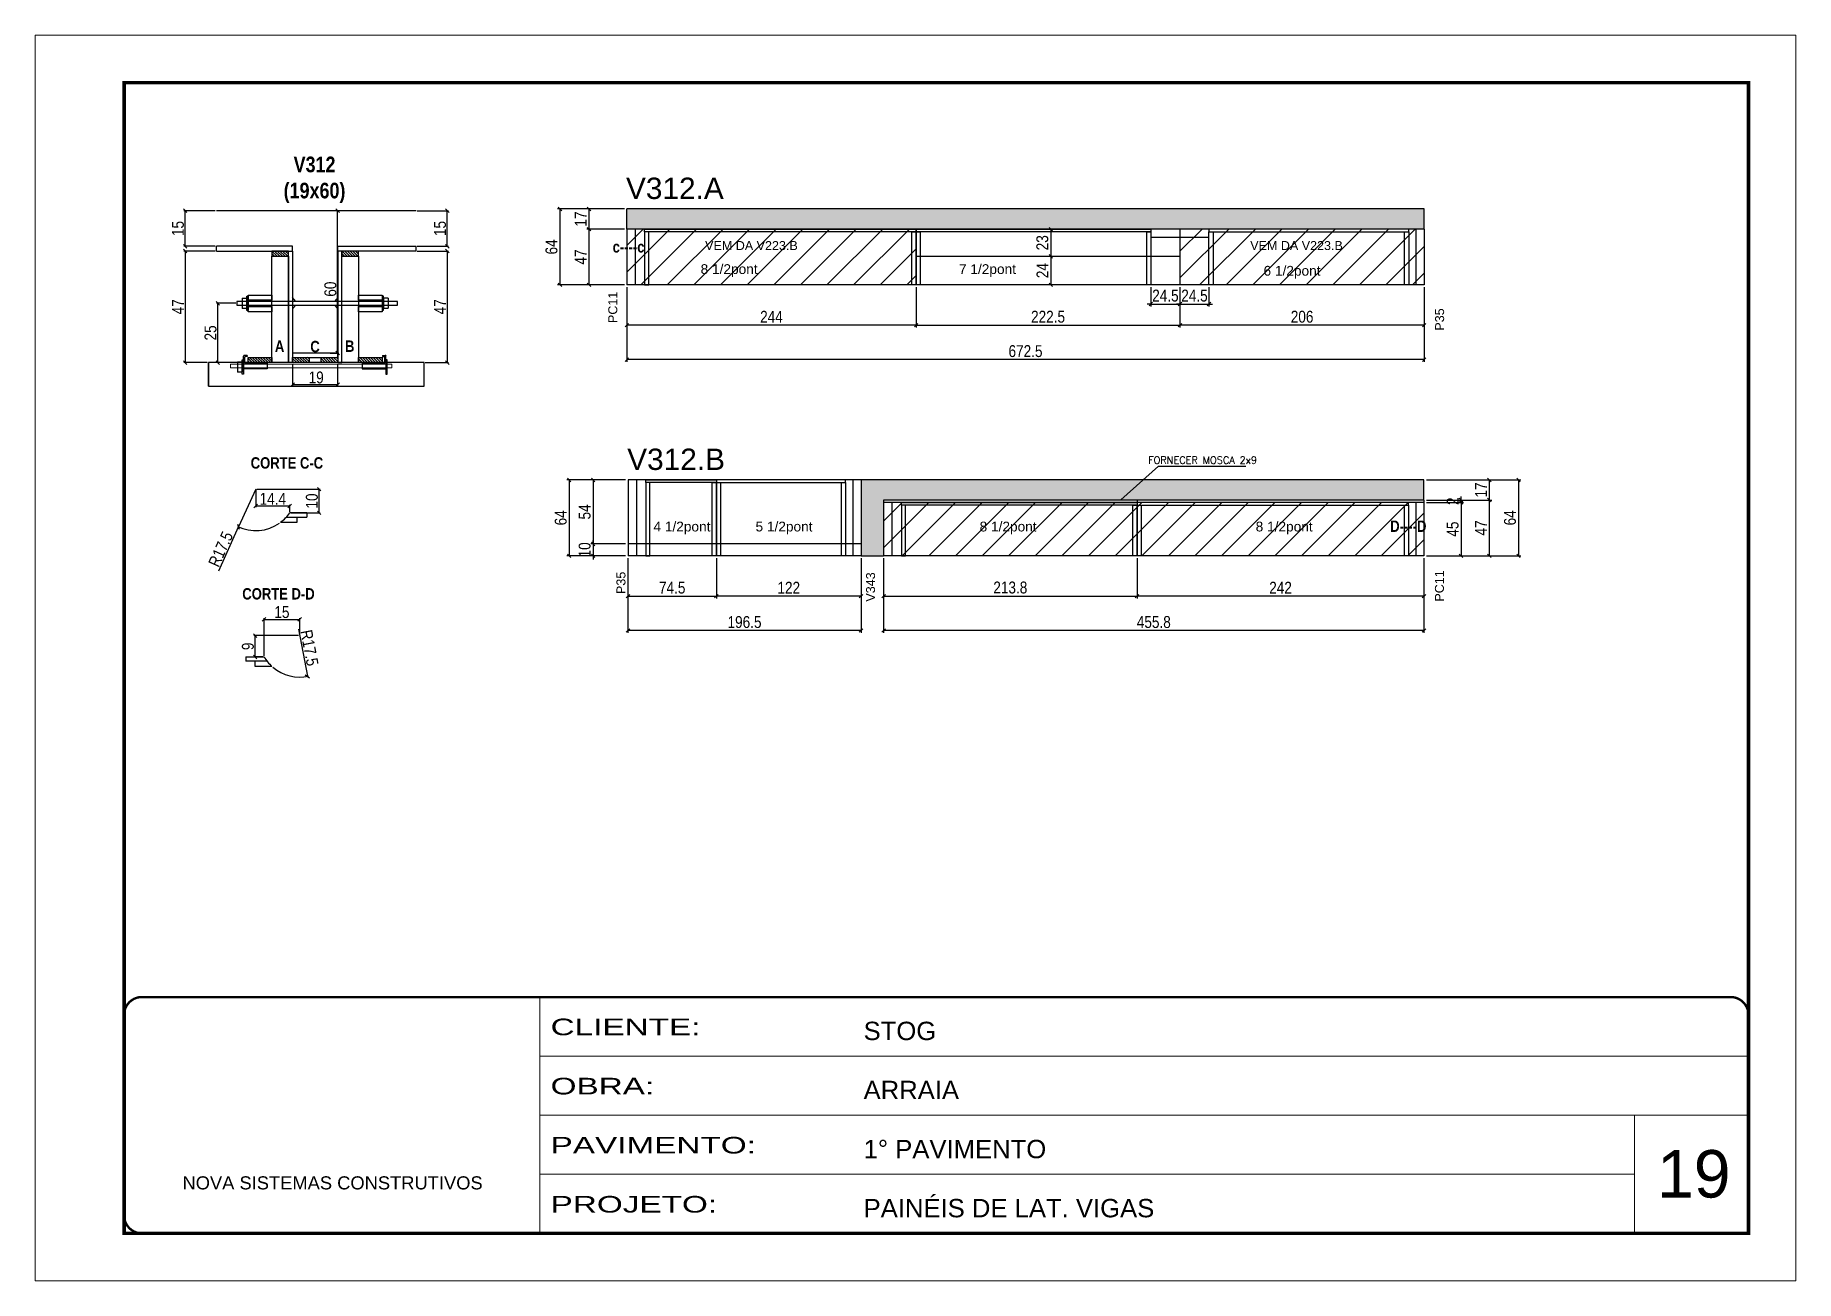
# Model space of a CAD drawing. Extents: x -3394 to 16474, y -5031 to 14397.
# Drawn here: x 7442 to 8927, y 8752 to 9802 of the extents above; entities that cross this region are included whole.
import ezdxf

# ---------------------------------------------------------------- set-up
doc = ezdxf.new("R2010")
doc.units = 0
doc.linetypes.add('CONTINUO', pattern=[0])
doc.linetypes.add('DASHED', pattern=[0.75, 0.5, -0.25])
doc.layers.get('0').update_dxf_attribs({"linetype": 'CONTINUOUS'})
doc.layers.get('Defpoints').update_dxf_attribs({"linetype": 'CONTINUOUS'})
for name, color, linetype in [('1HACHURA MADEIRAS', 1, 'CONTINUOUS'), ('barrote', 251, 'CONTINUOUS'), ('COTA', 241, 'CONTINUOUS'), ('detalhes', 4, 'CONTINUOUS'), ('NOMENCLATURA', 7, 'CONTINUOUS'), ('Painéis', 200, 'CONTINUOUS'), ('PONTALETE', 7, 'CONTINUOUS'), ('presilha', 1, 'CONTINUOUS'), ('SARR_2.2x10', 60, 'CONTINUOUS'), ('SARR_2.2x7', 40, 'CONTINUOUS'), ('SARR_3.5x7', 81, 'CONTINUOUS'), ('Tubo de PVC', 51, 'CONTINUOUS')]:
    doc.layers.add(name, color=color, linetype=linetype)
for name, color, linetype, lineweight in [('CARIMBO', 255, 'CONTINUOUS', 9), ('CONCRETO', 251, 'CONTINUOUS', 25), ('Folhas', 255, 'CONTINUOUS', 9), ('REAPROVEITAMENTO', 251, 'CONTINUOUS', 9), ('SARRAFO DE PRESSAO', 251, 'DASHED', 9), ('SCO-___-LAJ', 2, 'CONTINUOUS', 0)]:
    doc.layers.add(name, color=color, linetype=linetype, lineweight=lineweight)
doc.styles.add('ARIAL', font='arial.ttf')
doc.styles.add('COTA TECNICA', font='techl___.ttf', dxfattribs={"height": 10})
doc.styles.add('COTA TECNICA 2X', font='techl___.ttf', dxfattribs={"height": 10})
doc.styles.add('ROMANS', font='romans.shx')
doc.styles.add('TECNICA', font='techb___.ttf', dxfattribs={"height": 10})
doc.styles.add('Tecnologia', font='')
doc.styles.get('Tecnologia').set_extended_font_data('Forgotten Futurist')
doc.dimstyles.new('PAINEL', dxfattribs={"dimtxt": 10, "dimasz": 3, "dimexe": 3, "dimexo": 3, "dimgap": 3, "dimtad": 1, "dimdec": 1, "dimzin": 12, "dimdsep": 46, "dimtxsty": 'COTA TECNICA', "dimblk1": 'OBLIQUE', "dimblk2": 'OBLIQUE', "dimsah": 1, "dimcen": 0.9, "dimclrd": 4, "dimclre": 4, "dimclrt": 240, "dimadec": 1, "dimazin": 3, "dimtfac": 1, "dimtdec": 1, "dimtmove": 0, "dimatfit": 3, "dimfxl": 1, "dimtolj": 1, "dimtzin": 12, "dimarcsym": 0})
doc.dimstyles.new('SECAO', dxfattribs={"dimscale": 0.333333, "dimtxt": 5, "dimasz": 9, "dimexe": 3, "dimexo": 3, "dimgap": 3, "dimtad": 1, "dimdec": 1, "dimlfac": 0.5, "dimzin": 12, "dimdsep": 46, "dimtxsty": 'COTA TECNICA 2X', "dimblk1": 'OBLIQUE', "dimblk2": 'OBLIQUE', "dimsah": 1, "dimcen": 0.9, "dimclrd": 4, "dimclre": 4, "dimclrt": 240, "dimadec": 1, "dimazin": 3, "dimtfac": 1, "dimtdec": 1, "dimtmove": 0, "dimatfit": 3, "dimfxl": 1, "dimtolj": 1, "dimtzin": 12, "dimarcsym": 0})

msp = doc.modelspace()

# ---------------------------------------------------------------- texts
at = {"layer": 'CARIMBO', "style": 'ARIAL'}
msp.add_text('19', height=40, dxfattribs=at).set_placement((8810.07, 8822.4))
at = {"layer": 'detalhes', "style": 'TECNICA'}
for s, p in [('c----c', (7929.26, 9619.06)), ('A', (7644.36, 9535.32)), ('C', (7674.24, 9535)), ('B', (7703.5, 9535.32)), ('CORTE C-C', (7623.97, 9436.91)), ('D----D', (8585.15, 9383.55)), ('CORTE D-D', (7616.87, 9326.56))]:
    msp.add_text(s, height=9.6, dxfattribs=at).set_placement(p)
at = {"layer": 'NOMENCLATURA', "linetype": 'Continuous', "style": 'ARIAL'}
for s, height, p in [('V312.A', 18, (7940.51, 9664.21)), ('VEM DA V223.B', 7.5671, (8007.27, 9621.17)), ('VEM DA V223.B', 7.5671, (8467.03, 9621.17)), ('V312.B', 18, (7941.54, 9435.79))]:
    msp.add_text(s, height=height, dxfattribs=at).set_placement(p)
for s, p in [('PC11', (7933.15, 9559.61)), ('P35', (8630.56, 9553.19)), ('P35', (7940.05, 9331.18)), ('V343', (8150.58, 9324.77)), ('PC11', (8630.41, 9324.77))]:
    msp.add_text(s, height=7.567, rotation=90, dxfattribs=at).set_placement(p)
at = {"layer": 'NOMENCLATURA', "insert": (7677.81, 9699.93), "char_height": 13.2, "attachment_point": 2, "style": 'TECNICA'}
msp.add_mtext_dynamic_manual_height_columns('V312\\P(19x60)', width=13.2, gutter_width=1, heights=[0], dxfattribs=at)
at = {"layer": 'Painéis', "color": 1, "insert": (8426.87, 9444.06), "char_height": 6, "attachment_point": 5, "style": 'ROMANS'}
msp.add_mtext('\\A1;FORNECER MOSCA 2x9', dxfattribs=at)
at = {"layer": 'PONTALETE', "linetype": 'Continuous', "style": 'ARIAL'}
for s, p in [('8 1/2pont', (8003.48, 9600.97)), ('7 1/2pont', (8221.39, 9600.97)), ('6 1/2pont', (8478.27, 9599.55)), ('4 1/2pont', (7963.69, 9383.94)), ('5 1/2pont', (8049.78, 9383.94)), ('8 1/2pont', (8238.78, 9383.94)), ('8 1/2pont', (8471.64, 9383.94))]:
    msp.add_text(s, height=8.25, dxfattribs=at).set_placement(p)

# ---------------------------------------------------------------- blocks, each defined once
blk = doc.blocks.new('9999999999')
at = {"color": 30, "linetype": 'CONTINUO'}
for p, q in [((98564.6, 34230.2), (98564.6, 34429.4)), ((98564.6, 34379.6), (99584, 34379.6)), ((98564.6, 34329.8), (99488, 34329.8)), ((99584, 34329.8), (99488, 34329.8)), ((99488, 34329.8), (99488, 34230.2)), ((98564.6, 34280), (99488, 34280))]:
    blk.add_line(p, q, dxfattribs=at)
at = {"color": 30, "linetype": 'CONTINUO', "const_width": 2}
blk.add_lwpolyline([(99584, 34230.2), (99584, 34414.4, 0.414214), (99569, 34429.4), (98229, 34429.4, 0.414214), (98214, 34414.4), (98214, 34245.2, 0.414214), (98229, 34230.2), (99584, 34230.2)], format="xyb", dxfattribs=at)
at = {"layer": 'Folhas'}
blk.add_lwpolyline([(98139, 34190.2), (99624, 34190.2), (99624, 35240.2), (98139, 35240.2)], close=True, dxfattribs=at)
at = {"layer": 'Folhas', "color": 30, "const_width": 3}
blk.add_lwpolyline([(98214, 34230.2), (99584, 34230.2), (99584, 35200.2), (98214, 35200.2)], close=True, dxfattribs=at)
at = {"color": 7, "linetype": 'Continuous', "ltscale": 5, "style": 'ARIAL'}
for s, height, p in [('STOG', 15.48, (98837.7, 34393.1)), ('ARRAIA', 15.48, (98837.7, 34343.3)), ('1° PAVIMENTO', 15.483, (98837.7, 34293.5)), ('NOVA SISTEMAS CONSTRUTIVOS', 11.059, (98263.2, 34267.2)), ('PAINÉIS DE LAT. VIGAS', 15.483, (98837.7, 34243.7))]:
    blk.add_text(s, height=height, dxfattribs=at).set_placement(p)
at = {"layer": 'Folhas', "color": 7, "style": 'Tecnologia', "width": 1.5}
for s, p in [('CLIENTE:', (98573.7, 34397.2)), ('OBRA:', (98573.7, 34347.3)), ('PAVIMENTO:', (98573.7, 34297.5)), ('PROJETO:', (98573.7, 34247.7))]:
    blk.add_text(s, height=14, dxfattribs=at).set_placement(p)
blk = doc.blocks.new('_Oblique')
at = {"color": 0, "linetype": 'ByBlock', "lineweight": -2}
blk.add_line((-0.5, -0.5), (0.5, 0.5), dxfattribs=at)
blk = doc.blocks.new('*D488')
at = {"layer": 'COTA', "color": 4, "lineweight": -2, "transparency": 16777216}
for p, q in [((7659.3, 9525.3), (7659.3, 9506.6)), ((7697.3, 9525.3), (7697.3, 9506.6)), ((7697.3, 9507.6), (7659.3, 9507.6))]:
    blk.add_line(p, q, dxfattribs=at)
at = {"layer": 'Defpoints', "color": 0, "transparency": 16777216}
for p in [(7659.3, 9526.3), (7697.3, 9526.3), (7659.3, 9507.6)]:
    blk.add_point(p, dxfattribs=at)
at = {"layer": 'COTA', "color": 4, "lineweight": -2, "transparency": 16777216, "xscale": 3, "yscale": 3, "zscale": 3, "rotation": 180}
blk.add_blockref('_Oblique', (7659.3, 9507.6), dxfattribs=at)
at = {"layer": 'COTA', "color": 4, "lineweight": -2, "transparency": 16777216, "xscale": 3, "yscale": 3, "zscale": 3}
blk.add_blockref('_Oblique', (7697.3, 9507.6), dxfattribs=at)
at = {"layer": 'COTA', "color": 240, "transparency": 16777216, "insert": (7679.2, 9513.7), "char_height": 10, "attachment_point": 5, "style": 'COTA TECNICA 2X'}
blk.add_mtext('\\A1;19', dxfattribs=at)
blk = doc.blocks.new('PRESILHA METÁLICA 1')
at = {"layer": 'presilha'}
for p, q in [((0, 13), (6, 13)), ((0, 13), (0, 0)), ((6, 0), (0, 0)), ((6, 15.5), (7.5, 15.5)), ((6, -2.5), (6, 15.5)), ((6, 13), (6, 0)), ((7.5, 10.6), (7.5, 19.9)), ((7.5, 15.5), (7.5, -2.5)), ((37.5, 4.1), (7.5, 4.1)), ((12, 21), (8.6, 21)), ((9, 11.6), (9, 18.9)), ((12, 19.5), (9.6, 19.5)), ((37.5, 11), (9.6, 11)), ((12, 21), (12, 19.5)), ((37.5, 11), (37.5, 4.1)), ((7.5, -2.5), (6, -2.5))]:
    blk.add_line(p, q, dxfattribs=at)
for centre, radius, start, end in [((8.6, 19.9), 1.14, 90, 180), ((9.6, 18.9), 0.57, 90, 180), ((9.6, 11.6), 0.57, 180, 270)]:
    blk.add_arc(centre, radius, start, end, dxfattribs=at)
blk = doc.blocks.new('PRESILHA METÁLICA 2')
at = {"layer": 'presilha'}
for p, q in [((-5.2, 23.5), (-5.2, 22)), ((-5.2, 23.5), (-1.9, 23.5)), ((-0.8, 14.6), (-0.8, 22.4)), ((-30.8, 13.5), (-30.8, 6.6)), ((-30.8, 13.5), (-2.8, 13.5)), ((-30.8, 6.6), (-0.8, 6.6)), ((-5.2, 22), (-2.8, 22)), ((-2.2, 14.1), (-2.2, 21.4)), ((0.8, 18), (-0.8, 18)), ((-0.8, 18), (-0.8, 0)), ((-0.8, 0), (0.8, 0)), ((0.8, 0), (0.8, 18))]:
    blk.add_line(p, q, dxfattribs=at)
for centre, radius, start, end in [((-1.9, 22.4), 1.14, 0, 90), ((-2.8, 21.4), 0.57, 0, 90), ((-2.8, 14.1), 0.57, 270, 0)]:
    blk.add_arc(centre, radius, start, end, dxfattribs=at)
blk = doc.blocks.new('*D489')
at = {"layer": 'COTA', "color": 4, "lineweight": -2, "transparency": 16777216}
for p, q in [((7594, 9620.3), (7567.7, 9620.3)), ((7568.7, 9620.3), (7568.7, 9526.3)), ((7587.3, 9526.3), (7567.7, 9526.3))]:
    blk.add_line(p, q, dxfattribs=at)
at = {"layer": 'Defpoints', "color": 0, "transparency": 16777216}
for p in [(7595, 9620.3), (7568.7, 9526.3), (7588.3, 9526.3)]:
    blk.add_point(p, dxfattribs=at)
at = {"layer": 'COTA', "color": 4, "lineweight": -2, "transparency": 16777216, "xscale": 3, "yscale": 3, "zscale": 3}
for p, rotation in [((7568.7, 9620.3), 90), ((7568.7, 9526.3), 270)]:
    blk.add_blockref('_Oblique', p, dxfattribs=dict(at, rotation=rotation))
at = {"layer": 'COTA', "color": 240, "transparency": 16777216, "insert": (7562.6, 9573.3), "char_height": 10, "attachment_point": 5, "rotation": 90, "style": 'COTA TECNICA 2X'}
blk.add_mtext('\\A1;47', dxfattribs=at)
blk = doc.blocks.new('*D490')
at = {"layer": 'COTA', "color": 4, "lineweight": -2, "transparency": 16777216}
for p, q in [((7697.3, 9534.3), (7697.3, 9654.3)), ((7690.9, 9534.3), (7698.3, 9534.3))]:
    blk.add_line(p, q, dxfattribs=at)
at = {"layer": 'Defpoints', "color": 0, "transparency": 16777216}
for p in [(7697.3, 9654.3), (7697.3, 9654.3), (7689.9, 9534.3)]:
    blk.add_point(p, dxfattribs=at)
at = {"layer": 'COTA', "color": 4, "lineweight": -2, "transparency": 16777216, "xscale": 3, "yscale": 3, "zscale": 3}
for p, rotation in [((7697.3, 9654.3), 90), ((7697.3, 9534.3), 270)]:
    blk.add_blockref('_Oblique', p, dxfattribs=dict(at, rotation=rotation))
at = {"layer": 'COTA', "color": 240, "transparency": 16777216, "insert": (7691.2, 9588.2), "char_height": 10, "attachment_point": 5, "rotation": 90, "style": 'COTA TECNICA 2X'}
blk.add_mtext('\\A1;60', dxfattribs=at)
blk = doc.blocks.new('*D491')
at = {"layer": 'COTA', "color": 4, "lineweight": -2, "transparency": 16777216}
for p, q in [((7594, 9654.3), (7567.7, 9654.3)), ((7568.7, 9624.3), (7568.7, 9654.3)), ((7594, 9624.3), (7567.7, 9624.3))]:
    blk.add_line(p, q, dxfattribs=at)
at = {"layer": 'Defpoints', "color": 0, "transparency": 16777216}
for p in [(7568.7, 9654.3), (7595, 9654.3), (7595, 9624.3)]:
    blk.add_point(p, dxfattribs=at)
at = {"layer": 'COTA', "color": 4, "lineweight": -2, "transparency": 16777216, "xscale": 3, "yscale": 3, "zscale": 3}
for p, rotation in [((7568.7, 9654.3), 90), ((7568.7, 9624.3), 270)]:
    blk.add_blockref('_Oblique', p, dxfattribs=dict(at, rotation=rotation))
at = {"layer": 'COTA', "color": 240, "transparency": 16777216, "insert": (7562.6, 9639.3), "char_height": 10, "attachment_point": 5, "rotation": 90, "style": 'COTA TECNICA 2X'}
blk.add_mtext('\\A1;15', dxfattribs=at)
blk = doc.blocks.new('*D492')
at = {"layer": 'COTA', "color": 4, "lineweight": -2, "transparency": 16777216}
for p, q in [((7764.4, 9620.3), (7790.8, 9620.3)), ((7789.8, 9620.3), (7789.8, 9526.3)), ((7771.2, 9526.3), (7790.8, 9526.3))]:
    blk.add_line(p, q, dxfattribs=at)
at = {"layer": 'Defpoints', "color": 0, "transparency": 16777216}
for p in [(7763.4, 9620.3), (7770.2, 9526.3), (7789.8, 9526.3)]:
    blk.add_point(p, dxfattribs=at)
at = {"layer": 'COTA', "color": 4, "lineweight": -2, "transparency": 16777216, "xscale": 3, "yscale": 3, "zscale": 3}
for p, rotation in [((7789.8, 9620.3), 90), ((7789.8, 9526.3), 270)]:
    blk.add_blockref('_Oblique', p, dxfattribs=dict(at, rotation=rotation))
at = {"layer": 'COTA', "color": 240, "transparency": 16777216, "insert": (7783.7, 9573.3), "char_height": 10, "attachment_point": 5, "rotation": 90, "style": 'COTA TECNICA 2X'}
blk.add_mtext('\\A1;47', dxfattribs=at)
blk = doc.blocks.new('*D493')
at = {"layer": 'COTA', "color": 4, "lineweight": -2, "transparency": 16777216}
for p, q in [((7764.4, 9654.3), (7790.8, 9654.3)), ((7789.8, 9624.3), (7789.8, 9654.3)), ((7764.4, 9624.3), (7790.8, 9624.3))]:
    blk.add_line(p, q, dxfattribs=at)
at = {"layer": 'Defpoints', "color": 0, "transparency": 16777216}
for p in [(7763.4, 9654.3), (7789.8, 9654.3), (7763.4, 9624.3)]:
    blk.add_point(p, dxfattribs=at)
at = {"layer": 'COTA', "color": 4, "lineweight": -2, "transparency": 16777216, "xscale": 3, "yscale": 3, "zscale": 3}
for p, rotation in [((7789.8, 9654.3), 90), ((7789.8, 9624.3), 270)]:
    blk.add_blockref('_Oblique', p, dxfattribs=dict(at, rotation=rotation))
at = {"layer": 'COTA', "color": 240, "transparency": 16777216, "insert": (7783.7, 9639.3), "char_height": 10, "attachment_point": 5, "rotation": 90, "style": 'COTA TECNICA 2X'}
blk.add_mtext('\\A1;15', dxfattribs=at)
blk = doc.blocks.new('*D481')
at = {"layer": 'COTA', "color": 4, "linetype": 'Continuous', "lineweight": -2, "transparency": 16777216}
for p, q in [((8407.8, 9589.8), (8407.8, 9555.8)), ((8613.8, 9589.8), (8613.8, 9555.8)), ((8613.8, 9557.8), (8407.8, 9557.8))]:
    blk.add_line(p, q, dxfattribs=at)
at = {"layer": 'Defpoints', "color": 0, "linetype": 'Continuous', "transparency": 16777216}
for p in [(8407.8, 9591.8), (8613.8, 9591.8), (8407.8, 9557.8)]:
    blk.add_point(p, dxfattribs=at)
at = {"layer": 'COTA', "color": 4, "linetype": 'Continuous', "lineweight": -2, "transparency": 16777216, "xscale": 3, "yscale": 3, "zscale": 3, "rotation": 180}
blk.add_blockref('_Oblique', (8407.8, 9557.8), dxfattribs=at)
at = {"layer": 'COTA', "color": 4, "linetype": 'Continuous', "lineweight": -2, "transparency": 16777216, "xscale": 3, "yscale": 3, "zscale": 3}
blk.add_blockref('_Oblique', (8613.8, 9557.8), dxfattribs=at)
at = {"layer": 'COTA', "color": 240, "linetype": 'Continuous', "transparency": 16777216, "insert": (8510.8, 9564.9), "char_height": 10, "attachment_point": 5, "style": 'COTA TECNICA'}
blk.add_mtext('\\A1;206', dxfattribs=at)
blk = doc.blocks.new('*D482')
at = {"layer": 'COTA', "color": 4, "linetype": 'Continuous', "lineweight": -2, "transparency": 16777216}
for p, q in [((7941.2, 9589.8), (7941.2, 9555.8)), ((8185.3, 9589.8), (8185.3, 9555.8)), ((8185.3, 9557.8), (7941.2, 9557.8))]:
    blk.add_line(p, q, dxfattribs=at)
at = {"layer": 'Defpoints', "color": 0, "linetype": 'Continuous', "transparency": 16777216}
for p in [(7941.2, 9591.8), (8185.3, 9591.8), (7941.2, 9557.8)]:
    blk.add_point(p, dxfattribs=at)
at = {"layer": 'COTA', "color": 4, "linetype": 'Continuous', "lineweight": -2, "transparency": 16777216, "xscale": 3, "yscale": 3, "zscale": 3, "rotation": 180}
blk.add_blockref('_Oblique', (7941.2, 9557.8), dxfattribs=at)
at = {"layer": 'COTA', "color": 4, "linetype": 'Continuous', "lineweight": -2, "transparency": 16777216, "xscale": 3, "yscale": 3, "zscale": 3}
blk.add_blockref('_Oblique', (8185.3, 9557.8), dxfattribs=at)
at = {"layer": 'COTA', "color": 240, "linetype": 'Continuous', "transparency": 16777216, "insert": (8063.2, 9564.9), "char_height": 10, "attachment_point": 5, "style": 'COTA TECNICA'}
blk.add_mtext('\\A1;244', dxfattribs=at)
blk = doc.blocks.new('*D483')
at = {"layer": 'COTA', "color": 4, "linetype": 'Continuous', "lineweight": -2, "transparency": 16777216}
for p, q in [((7941.2, 9589.8), (7941.2, 9526.8)), ((8613.8, 9589.8), (8613.8, 9526.8)), ((8613.8, 9528.8), (7941.2, 9528.8))]:
    blk.add_line(p, q, dxfattribs=at)
at = {"layer": 'Defpoints', "color": 0, "linetype": 'Continuous', "transparency": 16777216}
for p in [(7941.2, 9591.8), (8613.8, 9591.8), (7941.2, 9528.8)]:
    blk.add_point(p, dxfattribs=at)
at = {"layer": 'COTA', "color": 4, "linetype": 'Continuous', "lineweight": -2, "transparency": 16777216, "xscale": 3, "yscale": 3, "zscale": 3, "rotation": 180}
blk.add_blockref('_Oblique', (7941.2, 9528.8), dxfattribs=at)
at = {"layer": 'COTA', "color": 4, "linetype": 'Continuous', "lineweight": -2, "transparency": 16777216, "xscale": 3, "yscale": 3, "zscale": 3}
blk.add_blockref('_Oblique', (8613.8, 9528.8), dxfattribs=at)
at = {"layer": 'COTA', "color": 240, "linetype": 'Continuous', "transparency": 16777216, "insert": (8277.5, 9535.9), "char_height": 10, "attachment_point": 5, "style": 'COTA TECNICA'}
blk.add_mtext('\\A1;672.5', dxfattribs=at)
blk = doc.blocks.new('*D484')
at = {"layer": 'COTA', "color": 4, "linetype": 'Continuous', "lineweight": -2, "transparency": 16777216}
for p, q in [((7939.2, 9638.8), (7907.4, 9638.8)), ((7909.4, 9591.8), (7909.4, 9638.8)), ((7939.2, 9591.8), (7907.4, 9591.8))]:
    blk.add_line(p, q, dxfattribs=at)
at = {"layer": 'Defpoints', "color": 0, "linetype": 'Continuous', "transparency": 16777216}
for p in [(7909.4, 9638.8), (7941.2, 9638.8), (7941.2, 9591.8)]:
    blk.add_point(p, dxfattribs=at)
at = {"layer": 'COTA', "color": 4, "linetype": 'Continuous', "lineweight": -2, "transparency": 16777216, "xscale": 3, "yscale": 3, "zscale": 3}
for p, rotation in [((7909.4, 9638.8), 90), ((7909.4, 9591.8), 270)]:
    blk.add_blockref('_Oblique', p, dxfattribs=dict(at, rotation=rotation))
at = {"layer": 'COTA', "color": 240, "linetype": 'Continuous', "transparency": 16777216, "insert": (7902.3, 9615.3), "char_height": 10, "attachment_point": 5, "rotation": 90, "style": 'COTA TECNICA'}
blk.add_mtext('\\A1;47', dxfattribs=at)
blk = doc.blocks.new('*D485')
at = {"layer": 'COTA', "color": 4, "linetype": 'Continuous', "lineweight": -2, "transparency": 16777216}
for p, q in [((7939.2, 9655.8), (7907.4, 9655.8)), ((7909.4, 9638.8), (7909.4, 9655.8)), ((7939.2, 9638.8), (7907.4, 9638.8))]:
    blk.add_line(p, q, dxfattribs=at)
at = {"layer": 'Defpoints', "color": 0, "linetype": 'Continuous', "transparency": 16777216}
for p in [(7909.4, 9655.8), (7941.2, 9655.8), (7941.2, 9638.8)]:
    blk.add_point(p, dxfattribs=at)
at = {"layer": 'COTA', "color": 4, "linetype": 'Continuous', "lineweight": -2, "transparency": 16777216, "xscale": 3, "yscale": 3, "zscale": 3}
for p, rotation in [((7909.4, 9655.8), 90), ((7909.4, 9638.8), 270)]:
    blk.add_blockref('_Oblique', p, dxfattribs=dict(at, rotation=rotation))
at = {"layer": 'COTA', "color": 240, "linetype": 'Continuous', "transparency": 16777216, "insert": (7902.3, 9647.3), "char_height": 10, "attachment_point": 5, "rotation": 90, "style": 'COTA TECNICA'}
blk.add_mtext('\\A1;17', dxfattribs=at)
blk = doc.blocks.new('*D486')
at = {"layer": 'COTA', "color": 4, "linetype": 'Continuous', "lineweight": -2, "transparency": 16777216}
for p, q in [((7939.2, 9655.8), (7882.8, 9655.8)), ((7884.8, 9655.8), (7884.8, 9591.8)), ((7939.2, 9591.8), (7882.8, 9591.8))]:
    blk.add_line(p, q, dxfattribs=at)
at = {"layer": 'Defpoints', "color": 0, "linetype": 'Continuous', "transparency": 16777216}
for p in [(7941.2, 9655.8), (7884.8, 9591.8), (7941.2, 9591.8)]:
    blk.add_point(p, dxfattribs=at)
at = {"layer": 'COTA', "color": 4, "linetype": 'Continuous', "lineweight": -2, "transparency": 16777216, "xscale": 3, "yscale": 3, "zscale": 3}
for p, rotation in [((7884.8, 9655.8), 90), ((7884.8, 9591.8), 270)]:
    blk.add_blockref('_Oblique', p, dxfattribs=dict(at, rotation=rotation))
at = {"layer": 'COTA', "color": 240, "linetype": 'Continuous', "transparency": 16777216, "insert": (7877.7, 9623.8), "char_height": 10, "attachment_point": 5, "rotation": 90, "style": 'COTA TECNICA'}
blk.add_mtext('\\A1;64', dxfattribs=at)
blk = doc.blocks.new('*D487')
at = {"layer": 'COTA', "color": 4, "linetype": 'Continuous', "lineweight": -2, "transparency": 16777216}
for p, q in [((8185.3, 9589.8), (8185.3, 9555.8)), ((8407.8, 9589.8), (8407.8, 9555.8)), ((8185.3, 9557.8), (8407.8, 9557.8))]:
    blk.add_line(p, q, dxfattribs=at)
at = {"layer": 'Defpoints', "color": 0, "linetype": 'Continuous', "transparency": 16777216}
for p in [(8185.3, 9591.8), (8407.8, 9591.8), (8407.8, 9557.8)]:
    blk.add_point(p, dxfattribs=at)
at = {"layer": 'COTA', "color": 4, "linetype": 'Continuous', "lineweight": -2, "transparency": 16777216, "xscale": 3, "yscale": 3, "zscale": 3, "rotation": 180}
blk.add_blockref('_Oblique', (8185.3, 9557.8), dxfattribs=at)
at = {"layer": 'COTA', "color": 4, "linetype": 'Continuous', "lineweight": -2, "transparency": 16777216, "xscale": 3, "yscale": 3, "zscale": 3}
blk.add_blockref('_Oblique', (8407.8, 9557.8), dxfattribs=at)
at = {"layer": 'COTA', "color": 240, "linetype": 'Continuous', "transparency": 16777216, "insert": (8296.5, 9564.9), "char_height": 10, "attachment_point": 5, "style": 'COTA TECNICA'}
blk.add_mtext('\\A1;222.5', dxfattribs=at)
blk = doc.blocks.new('*D479')
at = {"layer": 'COTA', "color": 4, "linetype": 'Continuous', "lineweight": -2, "transparency": 16777216}
for p, q in [((8309.7, 9638.8), (8296.9, 9638.8)), ((8298.9, 9638.8), (8298.9, 9615.8)), ((8309.7, 9615.8), (8296.9, 9615.8))]:
    blk.add_line(p, q, dxfattribs=at)
at = {"layer": 'Defpoints', "color": 0, "linetype": 'Continuous', "transparency": 16777216}
for p in [(8311.7, 9638.8), (8298.9, 9615.8), (8311.7, 9615.8)]:
    blk.add_point(p, dxfattribs=at)
at = {"layer": 'COTA', "color": 4, "linetype": 'Continuous', "lineweight": -2, "transparency": 16777216, "xscale": 3, "yscale": 3, "zscale": 3}
for p, rotation in [((8298.9, 9638.8), 90), ((8298.9, 9615.8), 270)]:
    blk.add_blockref('_Oblique', p, dxfattribs=dict(at, rotation=rotation))
at = {"layer": 'COTA', "color": 240, "linetype": 'Continuous', "transparency": 16777216, "insert": (8291.7, 9627.3), "char_height": 10, "attachment_point": 5, "rotation": 90, "style": 'COTA TECNICA'}
blk.add_mtext('\\A1;23', dxfattribs=at)
blk = doc.blocks.new('*D480')
at = {"layer": 'COTA', "color": 4, "linetype": 'Continuous', "lineweight": -2, "transparency": 16777216}
for p, q in [((8309.7, 9615.8), (8296.9, 9615.8)), ((8298.9, 9615.8), (8298.9, 9591.8)), ((8309.7, 9591.8), (8296.9, 9591.8))]:
    blk.add_line(p, q, dxfattribs=at)
at = {"layer": 'Defpoints', "color": 0, "linetype": 'Continuous', "transparency": 16777216}
for p in [(8311.7, 9615.8), (8298.9, 9591.8), (8311.7, 9591.8)]:
    blk.add_point(p, dxfattribs=at)
at = {"layer": 'COTA', "color": 4, "linetype": 'Continuous', "lineweight": -2, "transparency": 16777216, "xscale": 3, "yscale": 3, "zscale": 3}
for p, rotation in [((8298.9, 9615.8), 90), ((8298.9, 9591.8), 270)]:
    blk.add_blockref('_Oblique', p, dxfattribs=dict(at, rotation=rotation))
at = {"layer": 'COTA', "color": 240, "linetype": 'Continuous', "transparency": 16777216, "insert": (8291.8, 9603.8), "char_height": 10, "attachment_point": 5, "rotation": 90, "style": 'COTA TECNICA'}
blk.add_mtext('\\A1;24', dxfattribs=at)
blk = doc.blocks.new('*D494')
at = {"layer": 'COTA', "color": 4, "linetype": 'Continuous', "lineweight": -2, "transparency": 16777216}
for p, q in [((8371.6, 9361.4), (8371.6, 9327.4)), ((8613.6, 9361.4), (8613.6, 9327.4)), ((8613.6, 9329.4), (8371.6, 9329.4))]:
    blk.add_line(p, q, dxfattribs=at)
at = {"layer": 'Defpoints', "color": 0, "linetype": 'Continuous', "transparency": 16777216}
for p in [(8371.6, 9363.4), (8613.6, 9363.4), (8371.6, 9329.4)]:
    blk.add_point(p, dxfattribs=at)
at = {"layer": 'COTA', "color": 4, "linetype": 'Continuous', "lineweight": -2, "transparency": 16777216, "xscale": 3, "yscale": 3, "zscale": 3, "rotation": 180}
blk.add_blockref('_Oblique', (8371.6, 9329.4), dxfattribs=at)
at = {"layer": 'COTA', "color": 4, "linetype": 'Continuous', "lineweight": -2, "transparency": 16777216, "xscale": 3, "yscale": 3, "zscale": 3}
blk.add_blockref('_Oblique', (8613.6, 9329.4), dxfattribs=at)
at = {"layer": 'COTA', "color": 240, "linetype": 'Continuous', "transparency": 16777216, "insert": (8492.6, 9336.5), "char_height": 10, "attachment_point": 5, "style": 'COTA TECNICA'}
blk.add_mtext('\\A1;242', dxfattribs=at)
blk = doc.blocks.new('*D495')
at = {"layer": 'COTA', "color": 4, "linetype": 'Continuous', "lineweight": -2, "transparency": 16777216}
for p, q in [((8157.8, 9361.4), (8157.8, 9298.4)), ((8613.6, 9361.4), (8613.6, 9298.4)), ((8613.6, 9300.4), (8157.8, 9300.4))]:
    blk.add_line(p, q, dxfattribs=at)
at = {"layer": 'Defpoints', "color": 0, "linetype": 'Continuous', "transparency": 16777216}
for p in [(8157.8, 9363.4), (8613.6, 9363.4), (8157.8, 9300.4)]:
    blk.add_point(p, dxfattribs=at)
at = {"layer": 'COTA', "color": 4, "linetype": 'Continuous', "lineweight": -2, "transparency": 16777216, "xscale": 3, "yscale": 3, "zscale": 3, "rotation": 180}
blk.add_blockref('_Oblique', (8157.8, 9300.4), dxfattribs=at)
at = {"layer": 'COTA', "color": 4, "linetype": 'Continuous', "lineweight": -2, "transparency": 16777216, "xscale": 3, "yscale": 3, "zscale": 3}
blk.add_blockref('_Oblique', (8613.6, 9300.4), dxfattribs=at)
at = {"layer": 'COTA', "color": 240, "linetype": 'Continuous', "transparency": 16777216, "insert": (8385.7, 9307.5), "char_height": 10, "attachment_point": 5, "style": 'COTA TECNICA'}
blk.add_mtext('\\A1;455.8', dxfattribs=at)
blk = doc.blocks.new('*D496')
at = {"layer": 'COTA', "color": 4, "linetype": 'Continuous', "lineweight": -2, "transparency": 16777216}
for p, q in [((8615.6, 9410.4), (8670.8, 9410.4)), ((8668.8, 9363.4), (8668.8, 9410.4)), ((8615.6, 9363.4), (8670.8, 9363.4))]:
    blk.add_line(p, q, dxfattribs=at)
at = {"layer": 'Defpoints', "color": 0, "linetype": 'Continuous', "transparency": 16777216}
for p in [(8613.6, 9410.4), (8668.8, 9410.4), (8613.6, 9363.4)]:
    blk.add_point(p, dxfattribs=at)
at = {"layer": 'COTA', "color": 4, "linetype": 'Continuous', "lineweight": -2, "transparency": 16777216, "xscale": 3, "yscale": 3, "zscale": 3}
for p, rotation in [((8668.8, 9410.4), 90), ((8668.8, 9363.4), 270)]:
    blk.add_blockref('_Oblique', p, dxfattribs=dict(at, rotation=rotation))
at = {"layer": 'COTA', "color": 240, "linetype": 'Continuous', "transparency": 16777216, "insert": (8661.7, 9386.9), "char_height": 10, "attachment_point": 5, "rotation": 90, "style": 'COTA TECNICA'}
blk.add_mtext('\\A1;47', dxfattribs=at)
blk = doc.blocks.new('*D497')
at = {"layer": 'COTA', "color": 4, "linetype": 'Continuous', "lineweight": -2, "transparency": 16777216}
for p, q in [((8615.6, 9427.4), (8670.8, 9427.4)), ((8668.8, 9410.4), (8668.8, 9427.4)), ((8615.6, 9410.4), (8670.8, 9410.4))]:
    blk.add_line(p, q, dxfattribs=at)
at = {"layer": 'Defpoints', "color": 0, "linetype": 'Continuous', "transparency": 16777216}
for p in [(8613.6, 9427.4), (8668.8, 9427.4), (8613.6, 9410.4)]:
    blk.add_point(p, dxfattribs=at)
at = {"layer": 'COTA', "color": 4, "linetype": 'Continuous', "lineweight": -2, "transparency": 16777216, "xscale": 3, "yscale": 3, "zscale": 3}
for p, rotation in [((8668.8, 9427.4), 90), ((8668.8, 9410.4), 270)]:
    blk.add_blockref('_Oblique', p, dxfattribs=dict(at, rotation=rotation))
at = {"layer": 'COTA', "color": 240, "linetype": 'Continuous', "transparency": 16777216, "insert": (8661.7, 9418.9), "char_height": 10, "attachment_point": 5, "rotation": 90, "style": 'COTA TECNICA'}
blk.add_mtext('\\A1;17', dxfattribs=at)
blk = doc.blocks.new('*D498')
at = {"layer": 'COTA', "color": 4, "linetype": 'Continuous', "lineweight": -2, "transparency": 16777216}
for p, q in [((8615.6, 9427.4), (8695.3, 9427.4)), ((8693.3, 9427.4), (8693.3, 9363.4)), ((8615.6, 9363.4), (8695.3, 9363.4))]:
    blk.add_line(p, q, dxfattribs=at)
at = {"layer": 'Defpoints', "color": 0, "linetype": 'Continuous', "transparency": 16777216}
for p in [(8613.6, 9427.4), (8613.6, 9363.4), (8693.3, 9363.4)]:
    blk.add_point(p, dxfattribs=at)
at = {"layer": 'COTA', "color": 4, "linetype": 'Continuous', "lineweight": -2, "transparency": 16777216, "xscale": 3, "yscale": 3, "zscale": 3}
for p, rotation in [((8693.3, 9427.4), 90), ((8693.3, 9363.4), 270)]:
    blk.add_blockref('_Oblique', p, dxfattribs=dict(at, rotation=rotation))
at = {"layer": 'COTA', "color": 240, "linetype": 'Continuous', "transparency": 16777216, "insert": (8686.2, 9395.4), "char_height": 10, "attachment_point": 5, "rotation": 90, "style": 'COTA TECNICA'}
blk.add_mtext('\\A1;64', dxfattribs=at)
blk = doc.blocks.new('*D499')
at = {"layer": 'COTA', "color": 4, "linetype": 'Continuous', "lineweight": -2, "transparency": 16777216}
for p, q in [((8157.8, 9361.4), (8157.8, 9327.4)), ((8371.6, 9361.4), (8371.6, 9327.4)), ((8157.8, 9329.4), (8371.6, 9329.4))]:
    blk.add_line(p, q, dxfattribs=at)
at = {"layer": 'Defpoints', "color": 0, "linetype": 'Continuous', "transparency": 16777216}
for p in [(8157.8, 9363.4), (8371.6, 9363.4), (8371.6, 9329.4)]:
    blk.add_point(p, dxfattribs=at)
at = {"layer": 'COTA', "color": 4, "linetype": 'Continuous', "lineweight": -2, "transparency": 16777216, "xscale": 3, "yscale": 3, "zscale": 3, "rotation": 180}
blk.add_blockref('_Oblique', (8157.8, 9329.4), dxfattribs=at)
at = {"layer": 'COTA', "color": 4, "linetype": 'Continuous', "lineweight": -2, "transparency": 16777216, "xscale": 3, "yscale": 3, "zscale": 3}
blk.add_blockref('_Oblique', (8371.6, 9329.4), dxfattribs=at)
at = {"layer": 'COTA', "color": 240, "linetype": 'Continuous', "transparency": 16777216, "insert": (8264.7, 9336.6), "char_height": 10, "attachment_point": 5, "style": 'COTA TECNICA'}
blk.add_mtext('\\A1;213.8', dxfattribs=at)
blk = doc.blocks.new('*D500')
at = {"layer": 'COTA', "color": 4, "linetype": 'Continuous', "lineweight": -2, "transparency": 16777216}
for p, q in [((8016.8, 9361.4), (8016.8, 9327.4)), ((8138.8, 9361.4), (8138.8, 9327.4)), ((8138.8, 9329.4), (8016.8, 9329.4))]:
    blk.add_line(p, q, dxfattribs=at)
at = {"layer": 'Defpoints', "color": 0, "linetype": 'Continuous', "transparency": 16777216}
for p in [(8016.8, 9363.4), (8138.8, 9363.4), (8016.8, 9329.4)]:
    blk.add_point(p, dxfattribs=at)
at = {"layer": 'COTA', "color": 4, "linetype": 'Continuous', "lineweight": -2, "transparency": 16777216, "xscale": 3, "yscale": 3, "zscale": 3, "rotation": 180}
blk.add_blockref('_Oblique', (8016.8, 9329.4), dxfattribs=at)
at = {"layer": 'COTA', "color": 4, "linetype": 'Continuous', "lineweight": -2, "transparency": 16777216, "xscale": 3, "yscale": 3, "zscale": 3}
blk.add_blockref('_Oblique', (8138.8, 9329.4), dxfattribs=at)
at = {"layer": 'COTA', "color": 240, "linetype": 'Continuous', "transparency": 16777216, "insert": (8077.8, 9336.5), "char_height": 10, "attachment_point": 5, "style": 'COTA TECNICA'}
blk.add_mtext('\\A1;122', dxfattribs=at)
blk = doc.blocks.new('*D501')
at = {"layer": 'COTA', "color": 4, "linetype": 'Continuous', "lineweight": -2, "transparency": 16777216}
for p, q in [((7942.2, 9361.4), (7942.2, 9298.4)), ((8138.8, 9361.4), (8138.8, 9298.4)), ((8138.8, 9300.4), (7942.2, 9300.4))]:
    blk.add_line(p, q, dxfattribs=at)
at = {"layer": 'Defpoints', "color": 0, "linetype": 'Continuous', "transparency": 16777216}
for p in [(7942.2, 9363.4), (8138.8, 9363.4), (7942.2, 9300.4)]:
    blk.add_point(p, dxfattribs=at)
at = {"layer": 'COTA', "color": 4, "linetype": 'Continuous', "lineweight": -2, "transparency": 16777216, "xscale": 3, "yscale": 3, "zscale": 3, "rotation": 180}
blk.add_blockref('_Oblique', (7942.2, 9300.4), dxfattribs=at)
at = {"layer": 'COTA', "color": 4, "linetype": 'Continuous', "lineweight": -2, "transparency": 16777216, "xscale": 3, "yscale": 3, "zscale": 3}
blk.add_blockref('_Oblique', (8138.8, 9300.4), dxfattribs=at)
at = {"layer": 'COTA', "color": 240, "linetype": 'Continuous', "transparency": 16777216, "insert": (8040.5, 9307.5), "char_height": 10, "attachment_point": 5, "style": 'COTA TECNICA'}
blk.add_mtext('\\A1;196.5', dxfattribs=at)
blk = doc.blocks.new('*D502')
at = {"layer": 'COTA', "color": 4, "linetype": 'Continuous', "lineweight": -2, "transparency": 16777216}
for p, q in [((7940.2, 9427.4), (7890.6, 9427.4)), ((7892.6, 9427.4), (7892.6, 9363.4)), ((7940.2, 9363.4), (7890.6, 9363.4))]:
    blk.add_line(p, q, dxfattribs=at)
at = {"layer": 'Defpoints', "color": 0, "linetype": 'Continuous', "transparency": 16777216}
for p in [(7942.2, 9427.4), (7892.6, 9363.4), (7942.2, 9363.4)]:
    blk.add_point(p, dxfattribs=at)
at = {"layer": 'COTA', "color": 4, "linetype": 'Continuous', "lineweight": -2, "transparency": 16777216, "xscale": 3, "yscale": 3, "zscale": 3}
for p, rotation in [((7892.6, 9427.4), 90), ((7892.6, 9363.4), 270)]:
    blk.add_blockref('_Oblique', p, dxfattribs=dict(at, rotation=rotation))
at = {"layer": 'COTA', "color": 240, "linetype": 'Continuous', "transparency": 16777216, "insert": (7885.5, 9395.4), "char_height": 10, "attachment_point": 5, "rotation": 90, "style": 'COTA TECNICA'}
blk.add_mtext('\\A1;64', dxfattribs=at)
blk = doc.blocks.new('*D503')
at = {"layer": 'COTA', "color": 4, "linetype": 'Continuous', "lineweight": -2, "transparency": 16777216}
for p, q in [((7942.2, 9361.4), (7942.2, 9327.4)), ((8016.8, 9361.4), (8016.8, 9327.4)), ((7942.2, 9329.4), (8016.8, 9329.4))]:
    blk.add_line(p, q, dxfattribs=at)
at = {"layer": 'Defpoints', "color": 0, "linetype": 'Continuous', "transparency": 16777216}
for p in [(7942.2, 9363.4), (8016.8, 9363.4), (8016.8, 9329.4)]:
    blk.add_point(p, dxfattribs=at)
at = {"layer": 'COTA', "color": 4, "linetype": 'Continuous', "lineweight": -2, "transparency": 16777216, "xscale": 3, "yscale": 3, "zscale": 3, "rotation": 180}
blk.add_blockref('_Oblique', (7942.2, 9329.4), dxfattribs=at)
at = {"layer": 'COTA', "color": 4, "linetype": 'Continuous', "lineweight": -2, "transparency": 16777216, "xscale": 3, "yscale": 3, "zscale": 3}
blk.add_blockref('_Oblique', (8016.8, 9329.4), dxfattribs=at)
at = {"layer": 'COTA', "color": 240, "linetype": 'Continuous', "transparency": 16777216, "insert": (7979.5, 9336.5), "char_height": 10, "attachment_point": 5, "style": 'COTA TECNICA'}
blk.add_mtext('\\A1;74.5', dxfattribs=at)
blk = doc.blocks.new('*D504')
at = {"layer": 'COTA', "color": 4, "linetype": 'Continuous', "lineweight": -2, "transparency": 16777216}
for p, q in [((7940.2, 9427.4), (7910.8, 9427.4)), ((7912.8, 9427.4), (7912.8, 9373.4)), ((7940.2, 9373.4), (7910.8, 9373.4))]:
    blk.add_line(p, q, dxfattribs=at)
at = {"layer": 'Defpoints', "color": 0, "linetype": 'Continuous', "transparency": 16777216}
for p in [(7942.2, 9427.4), (7912.8, 9373.4), (7942.2, 9373.4)]:
    blk.add_point(p, dxfattribs=at)
at = {"layer": 'COTA', "color": 4, "linetype": 'Continuous', "lineweight": -2, "transparency": 16777216, "xscale": 3, "yscale": 3, "zscale": 3}
for p, rotation in [((7912.8, 9427.4), 90), ((7912.8, 9373.4), 270)]:
    blk.add_blockref('_Oblique', p, dxfattribs=dict(at, rotation=rotation))
at = {"layer": 'COTA', "color": 240, "linetype": 'Continuous', "transparency": 16777216, "insert": (7905.7, 9400.4), "char_height": 10, "attachment_point": 5, "rotation": 90, "style": 'COTA TECNICA'}
blk.add_mtext('\\A1;54', dxfattribs=at)
blk = doc.blocks.new('*D505')
at = {"layer": 'COTA', "color": 4, "linetype": 'Continuous', "lineweight": -2, "transparency": 16777216}
for p, q in [((7940.2, 9373.4), (7910.8, 9373.4)), ((7912.8, 9373.4), (7912.8, 9376.4)), ((7912.8, 9373.4), (7912.8, 9363.4)), ((7940.2, 9363.4), (7910.8, 9363.4)), ((7912.8, 9363.4), (7912.8, 9360.4))]:
    blk.add_line(p, q, dxfattribs=at)
at = {"layer": 'Defpoints', "color": 0, "linetype": 'Continuous', "transparency": 16777216}
for p in [(7942.2, 9373.4), (7912.8, 9363.4), (7942.2, 9363.4)]:
    blk.add_point(p, dxfattribs=at)
at = {"layer": 'COTA', "color": 4, "linetype": 'Continuous', "lineweight": -2, "transparency": 16777216, "xscale": 3, "yscale": 3, "zscale": 3}
for p, rotation in [((7912.8, 9373.4), 270), ((7912.8, 9363.4), 90)]:
    blk.add_blockref('_Oblique', p, dxfattribs=dict(at, rotation=rotation))
at = {"layer": 'COTA', "color": 240, "linetype": 'Continuous', "transparency": 16777216, "insert": (7905.7, 9368.4), "char_height": 10, "attachment_point": 5, "rotation": 90, "style": 'COTA TECNICA'}
blk.add_mtext('\\A1;10', dxfattribs=at)
blk = doc.blocks.new('*D506')
at = {"layer": 'COTA', "color": 4, "lineweight": -2, "transparency": 16777216}
for p in [(7628.2, 9419.6), (7597.2, 9350.8)]:
    blk.add_line(p, (7613.8, 9387.7), dxfattribs=at)
blk.add_arc((7628.2, 9419.6), 35, 244.1068, 305.2329, dxfattribs=at)
at = {"layer": 'Defpoints', "color": 0, "transparency": 16777216}
for p in [(7628.2, 9419.6), (7613.8, 9387.7)]:
    blk.add_point(p, dxfattribs=at)
at = {"layer": 'COTA', "color": 4, "lineweight": -2, "transparency": 16777216, "xscale": 3, "yscale": 3, "zscale": 3, "rotation": 65.74381221114281}
blk.add_blockref('_Oblique', (7613.8, 9387.7), dxfattribs=at)
at = {"layer": 'COTA', "color": 240, "transparency": 16777216, "insert": (7598.7, 9369), "char_height": 10, "attachment_point": 5, "rotation": 65.7438, "style": 'COTA TECNICA 2X'}
blk.add_mtext('\\A1;R17.5', dxfattribs=at)
blk = doc.blocks.new('*D507')
at = {"layer": 'COTA', "color": 4, "lineweight": -2, "transparency": 16777216}
for p, q in [((7629.2, 9419.6), (7682.7, 9419.6)), ((7681.7, 9399.6), (7681.7, 9419.6)), ((7657.9, 9399.6), (7682.7, 9399.6))]:
    blk.add_line(p, q, dxfattribs=at)
at = {"layer": 'Defpoints', "color": 0, "transparency": 16777216}
for p in [(7628.2, 9419.6), (7681.7, 9419.6), (7656.9, 9399.6)]:
    blk.add_point(p, dxfattribs=at)
at = {"layer": 'COTA', "color": 4, "lineweight": -2, "transparency": 16777216, "xscale": 3, "yscale": 3, "zscale": 3}
for p, rotation in [((7681.7, 9419.6), 90), ((7681.7, 9399.6), 270)]:
    blk.add_blockref('_Oblique', p, dxfattribs=dict(at, rotation=rotation))
at = {"layer": 'COTA', "color": 240, "transparency": 16777216, "insert": (7675.6, 9409.6), "char_height": 10, "attachment_point": 5, "rotation": 90, "style": 'COTA TECNICA 2X'}
blk.add_mtext('\\A1;10', dxfattribs=at)
blk = doc.blocks.new('*D508')
at = {"layer": 'COTA', "color": 4, "lineweight": -2, "transparency": 16777216}
blk.add_line((7664.2, 9301.6), (7671.8, 9261.8), dxfattribs=at)
blk.add_arc((7665.3, 9296.1), 35, 229.6124, 282.4712, dxfattribs=at)
at = {"layer": 'Defpoints', "color": 0, "transparency": 16777216}
for p in [(7665.3, 9296.1), (7671.8, 9261.8)]:
    blk.add_point(p, dxfattribs=at)
at = {"layer": 'COTA', "color": 4, "lineweight": -2, "transparency": 16777216, "xscale": 3, "yscale": 3, "zscale": 3, "rotation": 280.8341302882534}
blk.add_blockref('_Oblique', (7671.8, 9261.8), dxfattribs=at)
at = {"layer": 'COTA', "color": 240, "transparency": 16777216, "insert": (7673.5, 9285.8), "char_height": 10, "attachment_point": 5, "rotation": 280.8341, "style": 'COTA TECNICA 2X'}
blk.add_mtext('\\A1;R17.5', dxfattribs=at)
blk = doc.blocks.new('*D509')
at = {"layer": 'COTA', "color": 4, "lineweight": -2, "transparency": 16777216}
for p, q in [((7628.2, 9418.6), (7628.2, 9404.3)), ((7656.9, 9405.3), (7628.2, 9405.3)), ((7656.9, 9400.6), (7656.9, 9406.3))]:
    blk.add_line(p, q, dxfattribs=at)
at = {"layer": 'Defpoints', "color": 0, "transparency": 16777216}
for p in [(7628.2, 9419.6), (7628.2, 9405.3), (7656.9, 9399.6)]:
    blk.add_point(p, dxfattribs=at)
at = {"layer": 'COTA', "color": 4, "lineweight": -2, "transparency": 16777216, "xscale": 3, "yscale": 3, "zscale": 3, "rotation": 180}
blk.add_blockref('_Oblique', (7628.2, 9405.3), dxfattribs=at)
at = {"layer": 'COTA', "color": 4, "lineweight": -2, "transparency": 16777216, "xscale": 3, "yscale": 3, "zscale": 3}
blk.add_blockref('_Oblique', (7656.9, 9405.3), dxfattribs=at)
at = {"layer": 'COTA', "color": 240, "transparency": 16777216, "insert": (7642.6, 9411.4), "char_height": 10, "attachment_point": 5, "style": 'COTA TECNICA 2X'}
blk.add_mtext('\\A1;14.4', dxfattribs=at)
blk = doc.blocks.new('*D510')
at = {"layer": 'COTA', "color": 4, "lineweight": -2, "transparency": 16777216}
for p, q in [((7635.2, 9279.1), (7635.2, 9310.8)), ((7635.2, 9309.8), (7665.3, 9309.8)), ((7665.3, 9297.1), (7665.3, 9310.8))]:
    blk.add_line(p, q, dxfattribs=at)
at = {"layer": 'Defpoints', "color": 0, "transparency": 16777216}
for p in [(7665.3, 9309.8), (7665.3, 9296.1), (7635.2, 9278.1)]:
    blk.add_point(p, dxfattribs=at)
at = {"layer": 'COTA', "color": 4, "lineweight": -2, "transparency": 16777216, "xscale": 3, "yscale": 3, "zscale": 3, "rotation": 180}
blk.add_blockref('_Oblique', (7635.2, 9309.8), dxfattribs=at)
at = {"layer": 'COTA', "color": 4, "lineweight": -2, "transparency": 16777216, "xscale": 3, "yscale": 3, "zscale": 3}
blk.add_blockref('_Oblique', (7665.3, 9309.8), dxfattribs=at)
at = {"layer": 'COTA', "color": 240, "transparency": 16777216, "insert": (7650.3, 9315.9), "char_height": 10, "attachment_point": 5, "style": 'COTA TECNICA 2X'}
blk.add_mtext('\\A1;15', dxfattribs=at)
blk = doc.blocks.new('*D511')
at = {"layer": 'COTA', "color": 4, "lineweight": -2, "transparency": 16777216}
for p, q in [((7664.3, 9296.1), (7626.7, 9296.1)), ((7627.7, 9278.1), (7627.7, 9296.1)), ((7634.2, 9278.1), (7626.7, 9278.1))]:
    blk.add_line(p, q, dxfattribs=at)
at = {"layer": 'Defpoints', "color": 0, "transparency": 16777216}
for p in [(7627.7, 9296.1), (7665.3, 9296.1), (7635.2, 9278.1)]:
    blk.add_point(p, dxfattribs=at)
at = {"layer": 'COTA', "color": 4, "lineweight": -2, "transparency": 16777216, "xscale": 3, "yscale": 3, "zscale": 3}
for p, rotation in [((7627.7, 9296.1), 90), ((7627.7, 9278.1), 270)]:
    blk.add_blockref('_Oblique', p, dxfattribs=dict(at, rotation=rotation))
at = {"layer": 'COTA', "color": 240, "transparency": 16777216, "insert": (7621.6, 9287.1), "char_height": 10, "attachment_point": 5, "rotation": 90, "style": 'COTA TECNICA 2X'}
blk.add_mtext('\\A1;9', dxfattribs=at)
blk = doc.blocks.new('*D988')
at = {"layer": 'COTA', "color": 4, "lineweight": -2, "transparency": 16777216}
for p, q in [((7611.3, 9576.3), (7595.2, 9576.3)), ((7596.2, 9526.3), (7596.2, 9576.3)), ((7620.7, 9526.3), (7595.2, 9526.3))]:
    blk.add_line(p, q, dxfattribs=at)
at = {"layer": 'Defpoints', "color": 0, "transparency": 16777216}
for p in [(7596.2, 9576.3), (7612.3, 9576.3), (7621.7, 9526.3)]:
    blk.add_point(p, dxfattribs=at)
at = {"layer": 'COTA', "color": 4, "lineweight": -2, "transparency": 16777216, "xscale": 3, "yscale": 3, "zscale": 3}
for p, rotation in [((7596.2, 9576.3), 90), ((7596.2, 9526.3), 270)]:
    blk.add_blockref('_Oblique', p, dxfattribs=dict(at, rotation=rotation))
at = {"layer": 'COTA', "color": 240, "transparency": 16777216, "insert": (7590.1, 9551.3), "char_height": 10, "attachment_point": 5, "rotation": 90, "style": 'COTA TECNICA 2X'}
blk.add_mtext('\\A1;25', dxfattribs=at)
blk = doc.blocks.new('*D2112')
at = {"layer": 'COTA', "color": 4, "linetype": 'Continuous', "lineweight": -2, "transparency": 16777216}
for p, q in [((8383.2, 9589.8), (8383.2, 9573.6)), ((8407.8, 9589.8), (8407.8, 9573.6)), ((8383.2, 9575.6), (8380.2, 9575.6)), ((8383.2, 9575.6), (8407.8, 9575.6)), ((8407.8, 9575.6), (8410.8, 9575.6))]:
    blk.add_line(p, q, dxfattribs=at)
at = {"layer": 'Defpoints', "color": 0, "linetype": 'Continuous', "transparency": 16777216}
for p in [(8383.2, 9591.8), (8407.8, 9591.8), (8407.8, 9575.6)]:
    blk.add_point(p, dxfattribs=at)
at = {"layer": 'COTA', "color": 4, "linetype": 'Continuous', "lineweight": -2, "transparency": 16777216, "xscale": 3, "yscale": 3, "zscale": 3}
blk.add_blockref('_Oblique', (8383.2, 9575.6), dxfattribs=at)
at = {"layer": 'COTA', "color": 4, "linetype": 'Continuous', "lineweight": -2, "transparency": 16777216, "xscale": 3, "yscale": 3, "zscale": 3, "rotation": 180}
blk.add_blockref('_Oblique', (8407.8, 9575.6), dxfattribs=at)
at = {"layer": 'COTA', "color": 240, "linetype": 'Continuous', "transparency": 16777216, "insert": (8395.5, 9582.7), "char_height": 10, "attachment_point": 5, "style": 'COTA TECNICA'}
blk.add_mtext('\\A1;24.5', dxfattribs=at)
blk = doc.blocks.new('*D2113')
at = {"layer": 'COTA', "color": 4, "linetype": 'Continuous', "lineweight": -2, "transparency": 16777216}
for p, q in [((8407.8, 9589.8), (8407.8, 9573.6)), ((8432.2, 9589.8), (8432.2, 9573.6)), ((8407.8, 9575.6), (8404.8, 9575.6)), ((8407.8, 9575.6), (8432.2, 9575.6)), ((8432.2, 9575.6), (8435.2, 9575.6))]:
    blk.add_line(p, q, dxfattribs=at)
at = {"layer": 'Defpoints', "color": 0, "linetype": 'Continuous', "transparency": 16777216}
for p in [(8407.8, 9591.8), (8432.2, 9591.8), (8432.2, 9575.6)]:
    blk.add_point(p, dxfattribs=at)
at = {"layer": 'COTA', "color": 4, "linetype": 'Continuous', "lineweight": -2, "transparency": 16777216, "xscale": 3, "yscale": 3, "zscale": 3}
blk.add_blockref('_Oblique', (8407.8, 9575.6), dxfattribs=at)
at = {"layer": 'COTA', "color": 4, "linetype": 'Continuous', "lineweight": -2, "transparency": 16777216, "xscale": 3, "yscale": 3, "zscale": 3, "rotation": 180}
blk.add_blockref('_Oblique', (8432.2, 9575.6), dxfattribs=at)
at = {"layer": 'COTA', "color": 240, "linetype": 'Continuous', "transparency": 16777216, "insert": (8420, 9582.7), "char_height": 10, "attachment_point": 5, "style": 'COTA TECNICA'}
blk.add_mtext('\\A1;24.5', dxfattribs=at)
blk = doc.blocks.new('*D2114')
at = {"layer": 'COTA', "color": 4, "linetype": 'Continuous', "lineweight": -2, "transparency": 16777216}
for p, q in [((8615.6, 9410.4), (8646.9, 9410.4)), ((8615.6, 9408.4), (8646.9, 9408.4)), ((8644.9, 9410.4), (8644.9, 9413.4)), ((8644.9, 9410.4), (8644.9, 9408.4)), ((8644.9, 9408.4), (8644.9, 9405.4))]:
    blk.add_line(p, q, dxfattribs=at)
at = {"layer": 'Defpoints', "color": 0, "linetype": 'Continuous', "transparency": 16777216}
for p in [(8613.6, 9410.4), (8613.6, 9408.4), (8644.9, 9408.4)]:
    blk.add_point(p, dxfattribs=at)
at = {"layer": 'COTA', "color": 4, "linetype": 'Continuous', "lineweight": -2, "transparency": 16777216, "xscale": 3, "yscale": 3, "zscale": 3}
for p, rotation in [((8644.9, 9410.4), 270), ((8644.9, 9408.4), 90)]:
    blk.add_blockref('_Oblique', p, dxfattribs=dict(at, rotation=rotation))
at = {"layer": 'COTA', "color": 240, "linetype": 'Continuous', "transparency": 16777216, "insert": (8637.9, 9409.4), "char_height": 10, "attachment_point": 5, "rotation": 90, "style": 'COTA TECNICA'}
blk.add_mtext('\\A1;2', dxfattribs=at)
blk = doc.blocks.new('*D2115')
at = {"layer": 'COTA', "color": 4, "linetype": 'Continuous', "lineweight": -2, "transparency": 16777216}
for p, q in [((8615.6, 9408.4), (8646.9, 9408.4)), ((8644.9, 9408.4), (8644.9, 9363.4)), ((8615.6, 9363.4), (8646.9, 9363.4))]:
    blk.add_line(p, q, dxfattribs=at)
at = {"layer": 'Defpoints', "color": 0, "linetype": 'Continuous', "transparency": 16777216}
for p in [(8613.6, 9408.4), (8613.6, 9363.4), (8644.9, 9363.4)]:
    blk.add_point(p, dxfattribs=at)
at = {"layer": 'COTA', "color": 4, "linetype": 'Continuous', "lineweight": -2, "transparency": 16777216, "xscale": 3, "yscale": 3, "zscale": 3}
for p, rotation in [((8644.9, 9408.4), 90), ((8644.9, 9363.4), 270)]:
    blk.add_blockref('_Oblique', p, dxfattribs=dict(at, rotation=rotation))
at = {"layer": 'COTA', "color": 240, "linetype": 'Continuous', "transparency": 16777216, "insert": (8637.8, 9385.9), "char_height": 10, "attachment_point": 5, "rotation": 90, "style": 'COTA TECNICA'}
blk.add_mtext('\\A1;45', dxfattribs=at)

# ---------------------------------------------------------------- dimensions: what is measured, and where the dimension line sits
at = {"layer": 'COTA'}
for base, p1, p2, angle, picture, middle in [((7568.69, 9654.3), (7595.04, 9624.3), (7595.04, 9654.3), 90, '*D491', (7568.69, 9639.3)), ((7697.34, 9654.3), (7689.93, 9534.3), (7697.34, 9654.3), 90, '*D490', (7697.34, 9588.19)), ((7789.8, 9654.3), (7763.45, 9624.3), (7763.45, 9654.3), 90, '*D493', (7789.8, 9639.3)), ((7659.34, 9507.62, 0), (7697.34, 9526.3), (7659.34, 9526.3), 180, '*D488', (7679.25, 9507.62, 0))]:
    dim = msp.add_linear_dim(base=base, p1=p1, p2=p2, angle=angle, dimstyle='SECAO', dxfattribs=at)
    dim.commit()
    dim.dimension.update_dxf_attribs({"geometry": picture, "text_midpoint": middle, "dimtype": 160})
at = {"layer": 'COTA', "linetype": 'Continuous'}
for base, p1, p2, angle, override, picture, middle in [((7884.85, 9591.8), (7941.22, 9655.8), (7941.22, 9591.8), 90, {"dimexe": 2, "dimexo": 2, "dimgap": 2, "dimadec": 8, "dimtix": 1, "dimatfit": 2, "dimldrblk": 'Oblique'}, '*D486', (7877.75, 9623.8)), ((7909.41, 9655.8), (7941.22, 9638.8), (7941.22, 9655.8), 90, {"dimexe": 2, "dimexo": 2, "dimgap": 2, "dimadec": 8, "dimtix": 1, "dimatfit": 2, "dimldrblk": 'Oblique'}, '*D485', (7902.34, 9647.3)), ((7909.41, 9638.8), (7941.22, 9591.8), (7941.22, 9638.8), 90, {"dimexe": 2, "dimexo": 2, "dimgap": 2, "dimadec": 8, "dimtix": 1, "dimatfit": 2, "dimldrblk": 'Oblique'}, '*D484', (7902.34, 9615.3)), ((8298.91, 9615.8), (8311.71, 9638.8), (8311.71, 9615.8), 90, {"dimexe": 2, "dimexo": 2, "dimgap": 2, "dimadec": 8, "dimtix": 1, "dimatfit": 2, "dimldrblk": 'Oblique'}, '*D479', (8291.69, 9627.3)), ((8298.91, 9591.8), (8311.71, 9615.8), (8311.71, 9591.8), 90, {"dimexe": 2, "dimexo": 2, "dimgap": 2, "dimadec": 8, "dimtix": 1, "dimtmove": 1, "dimatfit": 2, "dimldrblk": 'Oblique'}, '*D480', (8291.84, 9603.8)), ((7941.22, 9557.82), (8185.25, 9591.8), (7941.22, 9591.8), 180, {"dimexe": 2, "dimexo": 2, "dimgap": 2, "dimadec": 8, "dimtix": 1, "dimatfit": 2, "dimldrblk": 'Oblique'}, '*D482', (8063.24, 9564.9)), ((7941.22, 9528.8), (8613.75, 9591.8), (7941.22, 9591.8), 180, {"dimexe": 2, "dimexo": 2, "dimgap": 2, "dimadec": 8, "dimtix": 1, "dimatfit": 2, "dimldrblk": 'Oblique'}, '*D483', (8277.49, 9535.91)), ((8407.75, 9557.82), (8613.75, 9591.8), (8407.75, 9591.8), 180, {"dimexe": 2, "dimexo": 2, "dimgap": 2, "dimadec": 8, "dimtix": 1, "dimatfit": 2, "dimldrblk": 'Oblique'}, '*D481', (8510.75, 9564.93)), ((7892.64, 9363.37), (7942.24, 9427.37), (7942.24, 9363.37), 90, {"dimexe": 2, "dimexo": 2, "dimgap": 2, "dimadec": 8, "dimtix": 1, "dimatfit": 2, "dimldrblk": 'Oblique'}, '*D502', (7885.54, 9395.37)), ((7912.77, 9373.37), (7942.24, 9427.37), (7942.24, 9373.37), 90, {"dimexe": 2, "dimexo": 2, "dimgap": 2, "dimadec": 8, "dimtix": 1, "dimatfit": 2, "dimldrblk": 'Oblique'}, '*D504', (7905.66, 9400.37)), ((8668.76, 9427.37), (8613.6, 9410.37), (8613.6, 9427.37), 90, {"dimexe": 2, "dimexo": 2, "dimgap": 2, "dimadec": 8, "dimtix": 1, "dimatfit": 2, "dimldrblk": 'Oblique'}, '*D497', (8661.68, 9418.87)), ((8693.32, 9363.37), (8613.6, 9427.37), (8613.6, 9363.37), 90, {"dimexe": 2, "dimexo": 2, "dimgap": 2, "dimadec": 8, "dimtix": 1, "dimatfit": 2, "dimldrblk": 'Oblique'}, '*D498', (8686.22, 9395.37)), ((8644.91, 9408.37), (8613.6, 9410.37), (8613.6, 9408.37), 90, {"dimexe": 2, "dimexo": 2, "dimgap": 2, "dimadec": 8, "dimtix": 1, "dimatfit": 2, "dimldrblk": 'Oblique'}, '*D2114', (8637.91, 9409.37)), ((8668.76, 9410.37), (8613.6, 9363.37), (8613.6, 9410.37), 90, {"dimexe": 2, "dimexo": 2, "dimgap": 2, "dimadec": 8, "dimtix": 1, "dimatfit": 2, "dimldrblk": 'Oblique'}, '*D496', (8661.68, 9386.87)), ((8644.91, 9363.37), (8613.6, 9408.37), (8613.6, 9363.37), 90, {"dimexe": 2, "dimexo": 2, "dimgap": 2, "dimadec": 8, "dimtix": 1, "dimtmove": 1, "dimatfit": 2, "dimldrblk": 'Oblique'}, '*D2115', (8637.8, 9385.87)), ((7912.77, 9363.37), (7942.24, 9373.37), (7942.24, 9363.37), 90, {"dimexe": 2, "dimexo": 2, "dimgap": 2, "dimadec": 8, "dimtix": 1, "dimatfit": 2, "dimldrblk": 'Oblique'}, '*D505', (7905.67, 9368.37)), ((7942.24, 9300.38), (8138.77, 9363.37), (7942.24, 9363.37), 180, {"dimexe": 2, "dimexo": 2, "dimgap": 2, "dimadec": 8, "dimtix": 1, "dimatfit": 2, "dimldrblk": 'Oblique'}, '*D501', (8040.51, 9307.52)), ((8016.77, 9329.4), (8138.77, 9363.37), (8016.77, 9363.37), 180, {"dimexe": 2, "dimexo": 2, "dimgap": 2, "dimadec": 8, "dimtix": 1, "dimatfit": 2, "dimldrblk": 'Oblique'}, '*D500', (8077.77, 9336.46)), ((8157.77, 9300.38), (8613.6, 9363.37), (8157.77, 9363.37), 180, {"dimexe": 2, "dimexo": 2, "dimgap": 2, "dimadec": 8, "dimtix": 1, "dimatfit": 2, "dimldrblk": 'Oblique'}, '*D495', (8385.69, 9307.51)), ((8371.6, 9329.4), (8613.6, 9363.37), (8371.6, 9363.37), 180, {"dimexe": 2, "dimexo": 2, "dimgap": 2, "dimadec": 8, "dimtix": 1, "dimatfit": 2, "dimldrblk": 'Oblique'}, '*D494', (8492.6, 9336.48))]:
    dim = msp.add_linear_dim(base=base, p1=p1, p2=p2, angle=angle, dimstyle='PAINEL', override=override, dxfattribs=at)
    dim.commit()
    dim.dimension.update_dxf_attribs({"geometry": picture, "text_midpoint": middle})
at = {"layer": 'COTA'}
for base, p1, p2, picture, middle in [((7568.69, 9526.3), (7595.04, 9620.3), (7588.29, 9526.3), '*D489', (7562.62, 9573.3)), ((7789.8, 9526.3), (7763.45, 9620.3), (7770.2, 9526.3), '*D492', (7783.73, 9573.3)), ((7596.21, 9576.3), (7621.74, 9526.3), (7612.26, 9576.3), '*D988', (7590.1, 9551.3)), ((7681.68, 9419.65), (7656.93, 9399.65), (7628.2, 9419.65), '*D507', (7675.58, 9409.65)), ((7627.71, 9296.14), (7635.25, 9278.14), (7665.27, 9296.14), '*D511', (7621.62, 9287.14))]:
    dim = msp.add_linear_dim(base=base, p1=p1, p2=p2, angle=90, dimstyle='SECAO', dxfattribs=at)
    dim.commit()
    dim.dimension.update_dxf_attribs({"geometry": picture, "text_midpoint": middle})
at = {"layer": 'COTA', "linetype": 'Continuous'}
for base, p1, p2, override, picture, middle in [((8407.75, 9557.82), (8185.25, 9591.8), (8407.75, 9591.8), {"dimexe": 2, "dimexo": 2, "dimgap": 2, "dimadec": 8, "dimtix": 1, "dimatfit": 2, "dimldrblk": 'Oblique'}, '*D487', (8296.5, 9564.93)), ((8407.75, 9575.6), (8383.22, 9591.8), (8407.75, 9591.8), {"dimexe": 2, "dimexo": 2, "dimgap": 2, "dimadec": 8, "dimtix": 1, "dimatfit": 2, "dimldrblk": 'Oblique'}, '*D2112', (8395.49, 9582.7)), ((8432.22, 9575.6), (8407.75, 9591.8), (8432.22, 9591.8), {"dimexe": 2, "dimexo": 2, "dimgap": 2, "dimadec": 8, "dimtix": 1, "dimtmove": 1, "dimatfit": 2, "dimldrblk": 'Oblique'}, '*D2113', (8419.99, 9582.7)), ((8016.77, 9329.4), (7942.24, 9363.37), (8016.77, 9363.37), {"dimexe": 2, "dimexo": 2, "dimgap": 2, "dimadec": 8, "dimtix": 1, "dimatfit": 2, "dimldrblk": 'Oblique'}, '*D503', (7979.51, 9336.51)), ((8371.6, 9329.4), (8157.77, 9363.37), (8371.6, 9363.37), {"dimexe": 2, "dimexo": 2, "dimgap": 2, "dimadec": 8, "dimtix": 1, "dimatfit": 2, "dimldrblk": 'Oblique'}, '*D499', (8264.69, 9336.64))]:
    dim = msp.add_linear_dim(base=base, p1=p1, p2=p2, dimstyle='PAINEL', override=override, dxfattribs=at)
    dim.commit()
    dim.dimension.update_dxf_attribs({"geometry": picture, "text_midpoint": middle})
at = {"layer": 'COTA'}
dim = msp.add_radius_dim(center=(7628.2, 9419.65), mpoint=(7613.83, 9387.74), dimstyle='SECAO', dxfattribs=at)
dim.commit()
dim.dimension.update_dxf_attribs({"geometry": '*D506', "text_midpoint": (7598.7, 9369.05)})
for base, p1, p2, picture, middle in [((7628.2, 9405.33), (7656.93, 9399.65), (7628.2, 9419.65), '*D509', (7642.57, 9411.4)), ((7665.27, 9309.83), (7635.25, 9278.14), (7665.27, 9296.14), '*D510', (7650.26, 9315.94))]:
    dim = msp.add_linear_dim(base=base, p1=p1, p2=p2, dimstyle='SECAO', dxfattribs=at)
    dim.commit()
    dim.dimension.update_dxf_attribs({"geometry": picture, "text_midpoint": middle})
dim = msp.add_radius_dim(center=(7665.27, 9296.14), mpoint=(7671.84, 9261.77), dimstyle='SECAO', dxfattribs=at)
dim.commit()
dim.dimension.update_dxf_attribs({"geometry": '*D508', "text_midpoint": (7667.47, 9284.61), "dimtype": 164})

# ---------------------------------------------------------------- hatches: boundary and pattern name
at = {"layer": 'COTA', "linetype": 'Continuous'}
h = msp.add_hatch(dxfattribs=at)
h.set_pattern_fill('AR-CONC', color=256, scale=0.05)
h.set_pattern_definition([(50, (3287.322, -1156.883), (9.1092334, -0.7969543), [0.9525, -10.4775]), (355, (3287.322, -1156.883), (-1.762171, 9.552842), [0.762, -8.382029]), (100.451445, (3288.081, -1156.949), (7.3470624, 8.7558876), [0.8095004, -8.904512]), (46.1842, (3287.322, -1154.343), (13.553952, -2.102116), [1.42875, -15.71625]), (96.63556, (3288.451, -1154.518), (11.870207, 12.371306), [1.214251, -13.35678]), (351.18415, (3287.322, -1154.343), (11.870207, 12.371306), [1.142998, -12.572987]), (21, (3288.592, -1154.978), (7.5807196, -5.11326), [0.9525, -10.4775]), (326, (3288.592, -1154.978), (3.0901014, 9.209398), [0.762, -8.382]), (71.451445, (3289.224, -1155.404), (10.670821, 4.0961384), [0.8095004, -8.904497]), (37.5, (3287.322, -1156.8828), (0.1544302, 4.2277519), [0, -8.2804, 0, -8.509, 0, -8.41375]), (7.5, (3287.322, -1156.8828), (3.3409831, 5.0090287), [0, -4.8514, 0, -8.0899, 0, -3.20675]), (327.5, (3284.4898, -1156.8828), (6.7795298, -0.2864372), [0, -3.175, 0, -9.906, 0, -13.1445]), (317.5, (3283.22, -1156.883), (7.406459, 1.2713246), [0, -4.1275, 0, -6.5786, 0, -9.3345])])
h.paths.add_polyline_path([(7941.22, 9655.8), (7941.22, 9638.8), (8613.75, 9638.8), (8613.75, 9655.8)])
h = msp.add_hatch(dxfattribs=at)
h.set_pattern_fill('AR-CONC', color=256, scale=0.05)
h.paths.add_polyline_path([(8138.77, 9363.37), (8157.77, 9363.37), (8157.77, 9410.37), (8613.6, 9410.37), (8613.6, 9427.37), (8138.77, 9427.37)])
at = {"layer": 'REAPROVEITAMENTO', "linetype": 'Continuous'}
h = msp.add_hatch(dxfattribs=at)
h.set_pattern_fill('ANSI31', color=256, scale=5)
h.paths.add_polyline_path([(8185.25, 9591.8), (8185.25, 9638.8), (7941.22, 9638.8), (7941.22, 9591.8)])
h = msp.add_hatch(dxfattribs=at)
h.set_pattern_fill('ANSI31', color=256, scale=5)
h.paths.add_polyline_path([(8613.75, 9591.8), (8613.75, 9638.8), (8407.75, 9638.8), (8407.75, 9591.8)])
h = msp.add_hatch(dxfattribs=at)
h.set_pattern_fill('ANSI31', color=256, scale=5)
h.paths.add_polyline_path([(8371.6, 9363.37), (8371.6, 9408.37), (8157.77, 9408.37), (8157.77, 9363.37)])
h = msp.add_hatch(dxfattribs=at)
h.set_pattern_fill('ANSI31', color=256, scale=5)
h.paths.add_polyline_path([(8613.6, 9363.37), (8613.6, 9408.37), (8371.6, 9408.37), (8371.6, 9363.37)])
at = {"layer": 'SARR_2.2x10'}
h = msp.add_hatch(dxfattribs=at)
h.set_pattern_fill('ANSI31', color=256, scale=0.5, angle=90)
h.set_pattern_definition([(135, (40719.5662, -113985.8736), (-1.122532015, -1.122532015), [])])
h.paths.add_polyline_path([(7621.74, 9530.7), (7621.74, 9526.3), (7641.74, 9526.3), (7641.74, 9530.7)])
h = msp.add_hatch(dxfattribs=at)
h.set_pattern_fill('ANSI31', color=256, scale=0.5, angle=90)
h.set_pattern_definition([(135, (40832.7662, -113985.8736), (-1.122532015, -1.122532015), [])])
h.paths.add_polyline_path([(7714.94, 9530.7), (7714.94, 9526.3), (7734.94, 9526.3), (7734.94, 9530.7)])
at = {"layer": 'SARR_2.2x7'}
h = msp.add_hatch(dxfattribs=at)
h.set_pattern_fill('ANSI31', color=256, scale=0.5, angle=90)
h.set_pattern_definition([(135, (40664.3662, -113896.2736), (-1.122532015, -1.122532015), [])])
h.paths.add_polyline_path([(7641.74, 9620.3), (7641.74, 9615.9), (7655.74, 9615.9), (7655.74, 9620.3)])
h = msp.add_hatch(dxfattribs=at)
h.set_pattern_fill('ANSI31', color=256, scale=0.5, angle=90)
h.set_pattern_definition([(135, (40723.5662, -113896.2736), (-1.122532015, -1.122532015), [])])
h.paths.add_polyline_path([(7700.94, 9620.3), (7700.94, 9615.9), (7714.94, 9615.9), (7714.94, 9620.3)])
h = msp.add_hatch(dxfattribs=at)
h.set_pattern_fill('ANSI31', color=256, scale=0.5, angle=90)
h.set_pattern_definition([(135, (40847.1662, -113985.8736), (-1.122532015, -1.122532015), [])])
h.paths.add_polyline_path([(7659.34, 9530.7), (7659.34, 9526.3), (7673.34, 9526.3), (7673.34, 9530.7)])
h = msp.add_hatch(dxfattribs=at)
h.set_pattern_fill('ANSI31', color=256, scale=0.5, angle=90)
h.set_pattern_definition([(135, (40871.1662, -113985.8736), (-1.122532015, -1.122532015), [])])
h.paths.add_polyline_path([(7683.34, 9530.7), (7683.34, 9526.3), (7697.34, 9526.3), (7697.34, 9530.7)])

# ---------------------------------------------------------------- linework, layer by layer
at = {"layer": '1HACHURA MADEIRAS', "elevation": 0}
for points in [[(7621.74, 9583.21), (7641.74, 9583.21), (7641.74, 9578.81), (7621.74, 9578.81)], [(7714.94, 9583.21), (7734.94, 9583.21), (7734.94, 9578.81), (7714.94, 9578.81)], [(7621.74, 9573.61), (7641.74, 9573.61), (7641.74, 9569.21), (7621.74, 9569.21)], [(7714.94, 9573.61), (7734.94, 9573.61), (7734.94, 9569.21), (7714.94, 9569.21)]]:
    msp.add_lwpolyline(points, close=True, dxfattribs=at)
at = {"layer": 'barrote', "elevation": 0}
msp.add_lwpolyline([(7588.29, 9506.3), (7770.2, 9506.3), (7770.2, 9526.3), (7588.29, 9526.3)], close=True, dxfattribs=at)
at = {"layer": 'CONCRETO', "linetype": 'Continuous'}
msp.add_line((7763.45, 9654.3), (7595.04, 9654.3), dxfattribs=at)
at = {"layer": 'COTA', "linetype": 'Continuous'}
for p, q in [((7941.22, 9638.8), (7941.22, 9655.8)), ((8613.75, 9655.8), (7941.22, 9655.8)), ((8613.75, 9638.8), (8613.75, 9655.8)), ((8613.6, 9427.37), (8138.77, 9427.37)), ((8613.6, 9410.37), (8613.6, 9427.37)), ((8138.77, 9363.37), (8157.77, 9363.37))]:
    msp.add_line(p, q, dxfattribs=at)
at = {"layer": 'detalhes', "color": 250}
msp.add_line((7588.29, 9506.3), (7588.29, 9526.3), dxfattribs=at)
at = {"layer": 'Painéis', "linetype": 'Continuous'}
for p, q in [((8613.75, 9638.8), (7941.22, 9638.8)), ((7941.22, 9638.8), (7941.22, 9591.8)), ((8185.25, 9638.8), (8185.25, 9591.8)), ((8407.75, 9638.8), (8407.75, 9591.8)), ((8613.75, 9638.8), (8613.75, 9591.8)), ((7595.04, 9620.3), (7595.04, 9624.3)), ((7763.45, 9620.3), (7763.45, 9624.3)), ((8407.75, 9615.8), (8185.25, 9615.8)), ((8613.75, 9591.8), (7941.22, 9591.8)), ((8138.77, 9427.37), (7942.24, 9427.37)), ((7942.24, 9427.37), (7942.24, 9363.37)), ((8016.77, 9427.37), (8016.77, 9363.37)), ((8138.77, 9427.37), (8138.77, 9363.37)), ((8613.6, 9410.37), (8157.77, 9410.37)), ((8157.77, 9410.37), (8157.77, 9363.37)), ((8613.6, 9408.37), (8157.77, 9408.37)), ((8371.6, 9410.37), (8371.6, 9363.37)), ((8613.6, 9410.37), (8613.6, 9363.37)), ((7654.05, 9396.05), (7671.2, 9396.05)), ((7671.2, 9399.65), (7656.93, 9399.65)), ((7671.2, 9399.65), (7671.2, 9396.05)), ((8138.77, 9373.37), (7942.24, 9373.37)), ((8138.77, 9363.37), (7942.24, 9363.37)), ((8613.6, 9363.37), (8157.77, 9363.37)), ((7619.84, 9278.14), (7635.25, 9278.14)), ((7619.84, 9278.14), (7619.84, 9274.54)), ((7637.73, 9274.54), (7619.84, 9274.54))]:
    msp.add_line(p, q, dxfattribs=at)
at = {"layer": 'Painéis', "linetype": 'Continuous', "elevation": 0}
for points in [[(7595.04, 9620.3), (7659.34, 9620.3), (7659.34, 9624.3), (7595.04, 9624.3)], [(7763.45, 9620.3), (7697.34, 9620.3), (7697.34, 9624.3), (7763.45, 9624.3)]]:
    msp.add_lwpolyline(points, dxfattribs=at)
for points in [[(7655.74, 9526.3), (7655.74, 9620.3), (7659.34, 9620.3), (7659.34, 9526.3)], [(7700.94, 9526.3), (7700.94, 9620.3), (7697.34, 9620.3), (7697.34, 9526.3)], [(7697.34, 9534.3), (7659.34, 9534.3), (7659.34, 9530.7), (7697.34, 9530.7)]]:
    msp.add_lwpolyline(points, close=True, dxfattribs=at)
at = {"layer": 'Painéis', "linetype": 'Continuous'}
for centre, start, end in [((7628.2, 9419.65), 306.8699, 325.1501), ((7665.27, 9296.14), 210.94972, 227.97537)]:
    msp.add_arc(centre, 35, start, end, dxfattribs=at)
at = {"layer": 'presilha'}
for p, q in [((7616.74, 9580.54, 0), (7620.74, 9580.54, 0)), ((7616.74, 9580.54, 0), (7616.74, 9571.87, 0)), ((7620.74, 9582.21, 0), (7621.74, 9582.21, 0)), ((7620.74, 9570.21, 0), (7620.74, 9582.21, 0)), ((7620.74, 9580.54, 0), (7620.74, 9571.87, 0)), ((7621.74, 9582.21, 0), (7621.74, 9570.21, 0)), ((7735.94, 9582.4), (7734.94, 9582.4)), ((7734.94, 9582.4), (7734.94, 9570.4)), ((7735.94, 9570.4), (7735.94, 9582.4)), ((7739.94, 9580.73), (7735.94, 9580.73)), ((7735.94, 9580.73), (7735.94, 9572.06)), ((7739.94, 9580.73), (7739.94, 9572.06)), ((7620.74, 9571.87, 0), (7616.74, 9571.87, 0)), ((7621.74, 9570.21, 0), (7620.74, 9570.21, 0)), ((7734.94, 9570.4), (7735.94, 9570.4)), ((7735.94, 9572.06), (7739.94, 9572.06))]:
    msp.add_line(p, q, dxfattribs=at)
at = {"layer": 'presilha', "elevation": 0}
msp.add_lwpolyline([(7747.72, 9577.8), (7612.26, 9577.8), (7612.26, 9574.8), (7747.72, 9574.8)], close=True, dxfattribs=at)
at = {"layer": 'SARR_2.2x10', "elevation": 0}
for points in [[(7621.74, 9530.7), (7641.74, 9530.7), (7641.74, 9526.3), (7621.74, 9526.3)], [(7714.94, 9530.7), (7734.94, 9530.7), (7734.94, 9526.3), (7714.94, 9526.3)]]:
    msp.add_lwpolyline(points, close=True, dxfattribs=at)
at = {"layer": 'SARR_2.2x7', "ltscale": 25}
for p, q in [((7948.22, 9638.8), (7948.22, 9591.8)), ((8606.75, 9638.8), (8606.75, 9591.8)), ((8407.75, 9631.8), (8383.22, 9631.8)), ((8432.22, 9631.8), (8407.75, 9631.8)), ((7949.24, 9427.37), (7949.24, 9363.37)), ((8131.77, 9427.37), (8131.77, 9363.37)), ((8164.77, 9408.37), (8164.77, 9363.37)), ((8606.6, 9408.37), (8606.6, 9363.37))]:
    msp.add_line(p, q, dxfattribs=at)
at = {"layer": 'SARR_2.2x7'}
for p, q in [((7649.2, 9391.65), (7663.2, 9391.65)), ((7663.2, 9391.65), (7663.2, 9396.05)), ((7627.84, 9270.14), (7627.84, 9274.54)), ((7641.84, 9270.14), (7627.84, 9270.14))]:
    msp.add_line(p, q, dxfattribs=at)
at = {"layer": 'SARR_2.2x7', "ltscale": 25, "elevation": 0}
for points in [[(8185.25, 9636.6), (7956.22, 9636.6), (7956.22, 9638.8), (8185.25, 9638.8)], [(8383.22, 9636.6), (8185.25, 9636.6), (8185.25, 9638.8), (8383.22, 9638.8)], [(8432.22, 9636.6), (8600.75, 9636.6), (8600.75, 9638.8), (8432.22, 9638.8)], [(8016.77, 9425.17), (7957.24, 9425.17), (7957.24, 9427.37), (8016.77, 9427.37)], [(8016.77, 9425.17), (8125.77, 9425.17), (8125.77, 9427.37), (8016.77, 9427.37)], [(8371.6, 9406.17), (8600.6, 9406.17), (8600.6, 9408.37), (8371.6, 9408.37)]]:
    msp.add_lwpolyline(points, close=True, dxfattribs=at)
at = {"layer": 'SARR_2.2x7', "elevation": 0}
for points in [[(7655.74, 9620.3), (7641.74, 9620.3), (7641.74, 9615.9), (7655.74, 9615.9)], [(7714.94, 9620.3), (7700.94, 9620.3), (7700.94, 9615.9), (7714.94, 9615.9)], [(7659.34, 9530.7), (7673.34, 9530.7), (7673.34, 9526.3), (7659.34, 9526.3)], [(7683.34, 9530.7), (7697.34, 9530.7), (7697.34, 9526.3), (7683.34, 9526.3)]]:
    msp.add_lwpolyline(points, close=True, dxfattribs=at)
at = {"layer": 'SARR_2.2x7', "ltscale": 25}
msp.add_lwpolyline([(8371.6, 9406.17), (8172.77, 9406.17), (8172.77, 9408.37), (8371.6, 9408.37)], close=True, dxfattribs=at)
at = {"layer": 'SARR_3.5x7', "elevation": 0}
for points in [[(7956.22, 9591.8), (7959.72, 9591.8), (7959.72, 9636.6), (7956.22, 9636.6)], [(8185.25, 9591.8), (8181.75, 9591.8), (8181.75, 9636.6), (8185.25, 9636.6)], [(8188.75, 9591.8), (8185.25, 9591.8), (8185.25, 9636.6), (8188.75, 9636.6)], [(8383.22, 9591.8), (8379.72, 9591.8), (8379.72, 9636.6), (8383.22, 9636.6)], [(8435.72, 9591.8), (8432.22, 9591.8), (8432.22, 9636.6), (8435.72, 9636.6)], [(8600.75, 9591.8), (8597.25, 9591.8), (8597.25, 9636.6), (8600.75, 9636.6)], [(7641.74, 9615.9), (7655.74, 9615.9), (7655.74, 9526.3), (7641.74, 9526.3)], [(7700.94, 9615.9), (7714.94, 9615.9), (7714.94, 9526.3), (7700.94, 9526.3)], [(7957.24, 9363.37), (7960.74, 9363.37), (7960.74, 9425.17), (7957.24, 9425.17)], [(8016.77, 9363.37), (8013.27, 9363.37), (8013.27, 9425.17), (8016.77, 9425.17)], [(8020.27, 9363.37), (8016.77, 9363.37), (8016.77, 9425.17), (8020.27, 9425.17)], [(8125.77, 9363.37), (8122.27, 9363.37), (8122.27, 9425.17), (8125.77, 9425.17)], [(8600.6, 9363.37), (8597.1, 9363.37), (8597.1, 9406.17), (8600.6, 9406.17)]]:
    msp.add_lwpolyline(points, close=True, dxfattribs=at)
at = {"layer": 'SARR_3.5x7'}
for points in [[(8172.77, 9363.37), (8176.27, 9363.37), (8176.27, 9406.17), (8172.77, 9406.17)], [(8371.6, 9363.37), (8368.1, 9363.37), (8368.1, 9406.17), (8371.6, 9406.17)], [(8375.1, 9363.37), (8371.6, 9363.37), (8371.6, 9406.17), (8375.1, 9406.17)]]:
    msp.add_lwpolyline(points, close=True, dxfattribs=at)
at = {"layer": 'SCO-___-LAJ', "color": 1, "elevation": 0}
msp.add_lwpolyline([(7606.89, 9524.96), (7743.06, 9524.96), (7743.06, 9521.76), (7606.89, 9521.76)], close=True, dxfattribs=at)
at = {"layer": 'Tubo de PVC', "elevation": 0}
msp.add_lwpolyline([(7659.34, 9581.04), (7659.34, 9571.55), (7662.14, 9574.7), (7694.54, 9574.7), (7697.34, 9571.55), (7697.34, 9581.04), (7694.54, 9577.89), (7662.14, 9577.89)], close=True, dxfattribs=at)

# ---------------------------------------------------------------- block references
at = {"layer": 'presilha', "xscale": 0.6666666666666666, "yscale": 0.6666666666666666, "zscale": 0.6666666666666666}
for name, p in [('PRESILHA METÁLICA 1', (7612.88, 9518.33)), ('PRESILHA METÁLICA 2', (7738.62, 9516.66))]:
    msp.add_blockref(name, p, dxfattribs=at)
at = {"layer": 'SARRAFO DE PRESSAO', "color": 6, "linetype": 'ByBlock'}
msp.add_blockref('9999999999', (-90696.77, -25437.95), dxfattribs=at)

msp.set_redraw_order([(e.dxf.handle, doc.entitydb.next_handle()) for e in msp.query("TEXT MTEXT ATTDEF DIMENSION ARC_DIMENSION")])  # texts and dimensions are drawn at this point

# ---------------------------------------------------------------- leaders
at = {"layer": 'COTA'}
msp.add_leader([(8357.97, 9410.7), (8389.56, 9438.84), (8463.28, 9438.84)], dimstyle='PAINEL', override={"dimgap": 3, "dimtad": 0}, dxfattribs=at)

doc.saveas('drawing.dxf')
